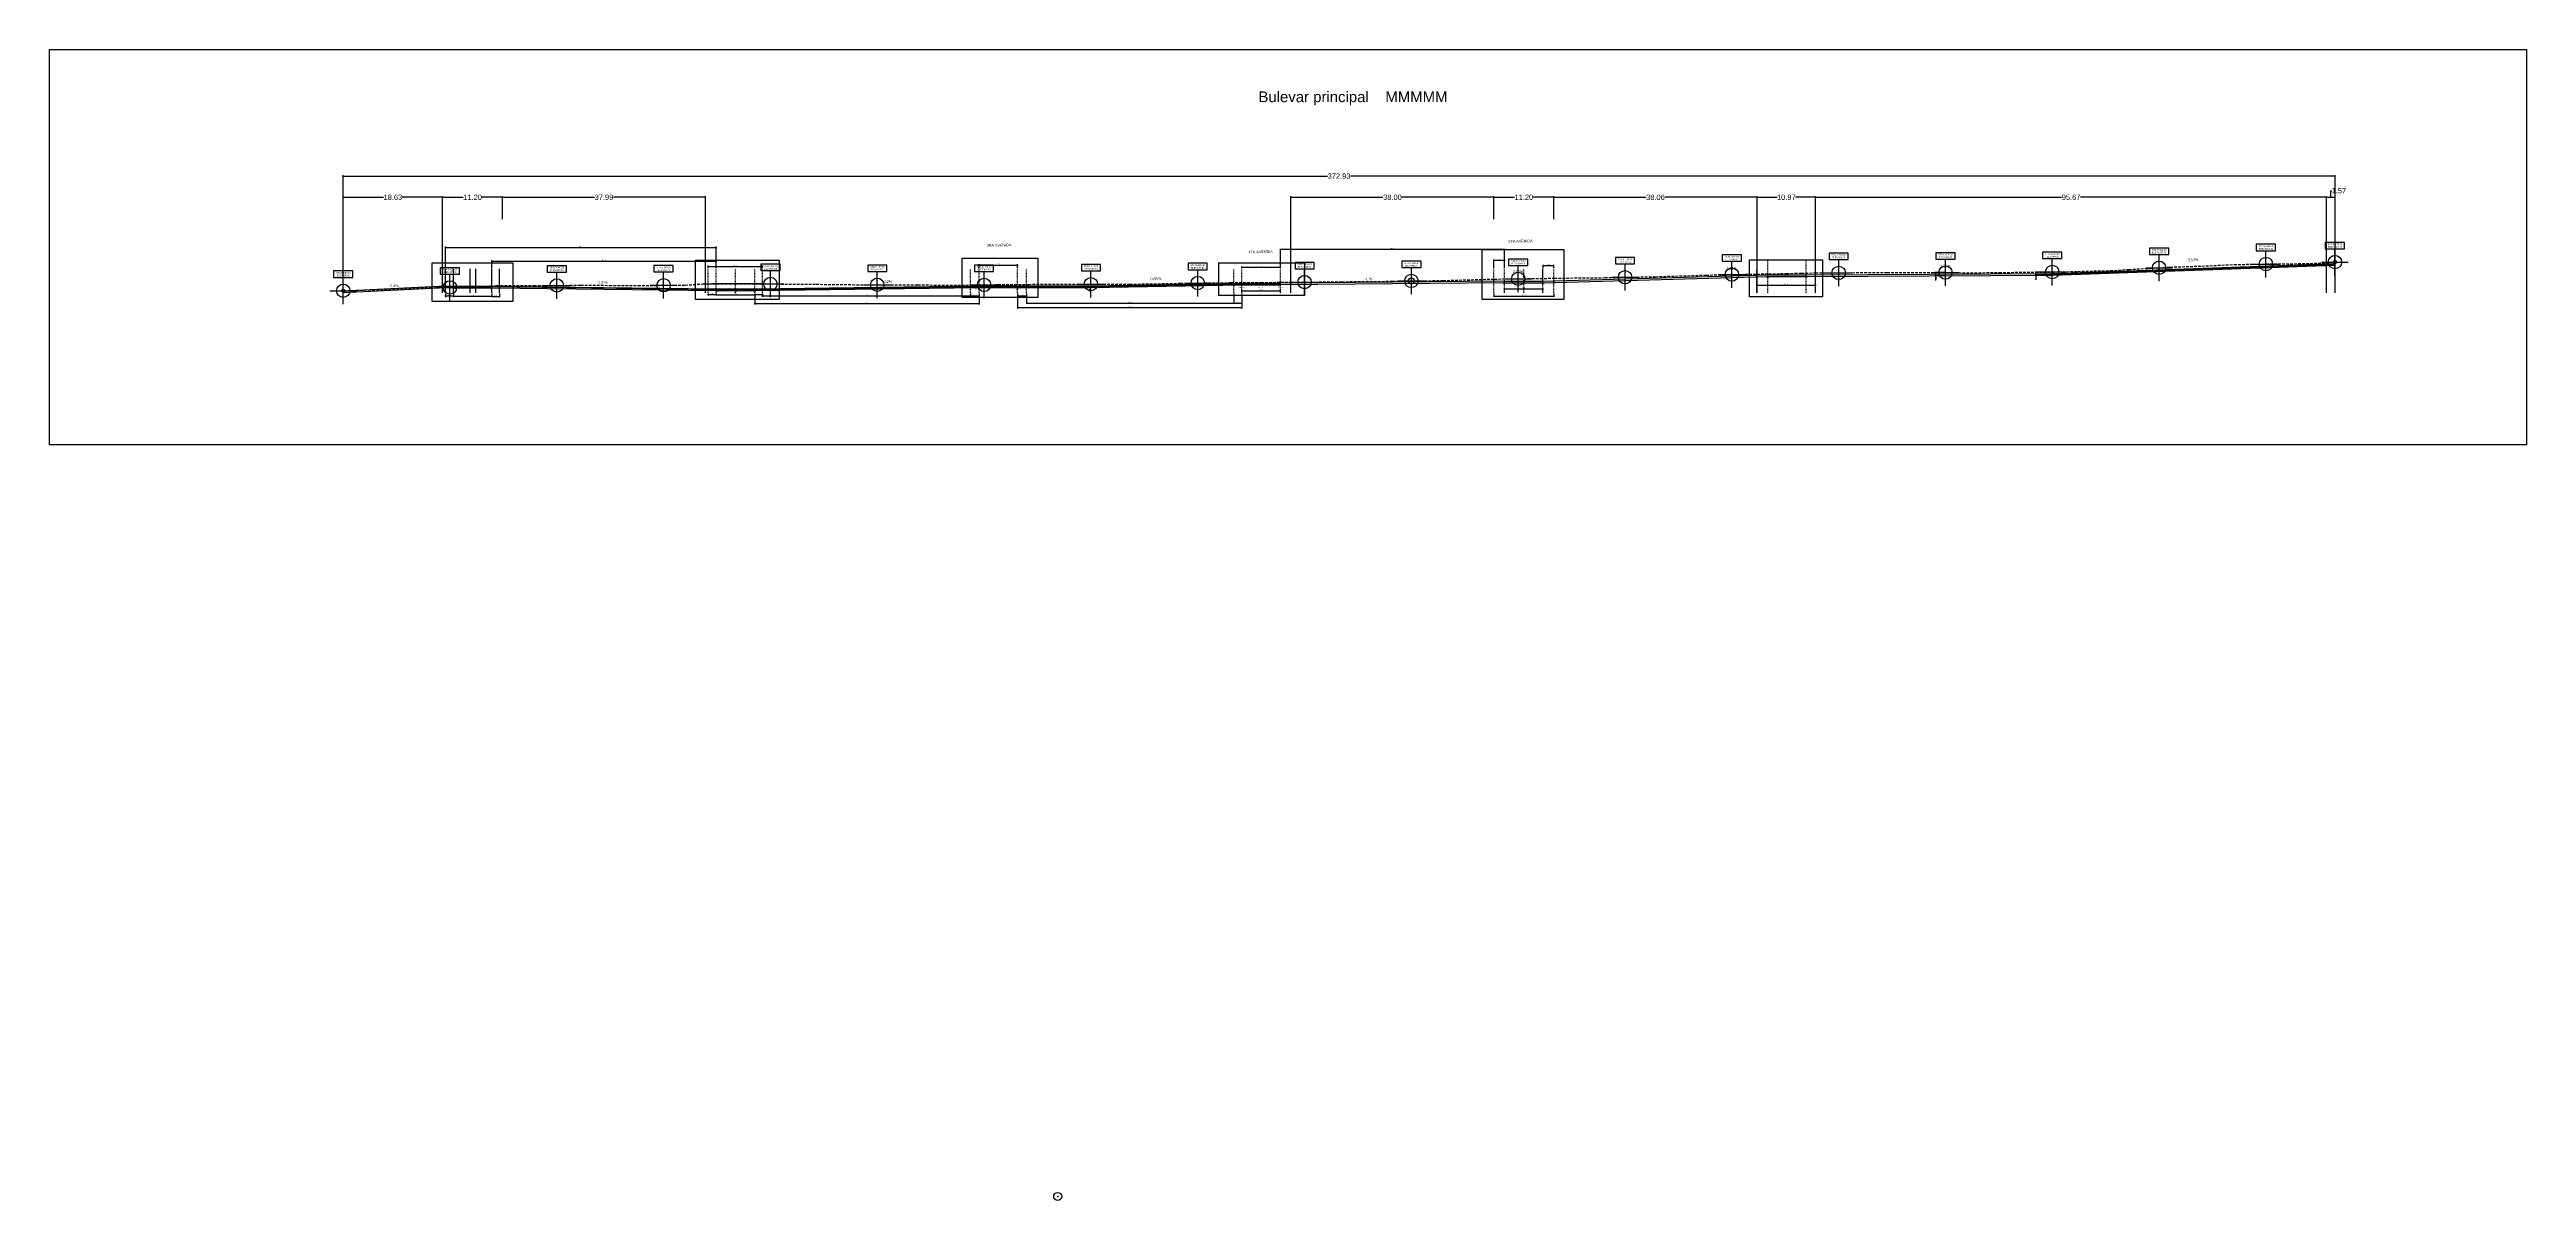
# Model space of a CAD drawing. Header units: metres. Extents: x -977055 to 805873, y -1033982 to 242021.
# Drawn here: x 1306.5 to 1770.3, y 817.8 to 1033.3 of the extents above; entities that cross this region are included whole.
import ezdxf

# ---------------------------------------------------------------- set-up
doc = ezdxf.new("R2010")
doc.units = ezdxf.units.M
doc.header["$PDMODE"] = 32
doc.header["$PDSIZE"] = 1.5
doc.linetypes.add('CENTRO1', pattern=[0.44, 0.2, -0.08, 0.08, -0.08])
doc.linetypes.add('DASHED', pattern=[0.75, 0.5, -0.25])
for name, color, linetype in [('12-CONDICIONES EXISTENTES', 2, 'Continuous'), ('C-ROAD-PROF', 1, 'DASHED'), ('C-ROAD-PROF-PROP', 150, 'Continuous'), ('C-ROAD-PROF-TEXT', 11, 'Continuous'), ('C-ROAD-PROF-TITL', 11, 'Continuous'), ('linea 1', 1, 'Continuous'), ('LOTE 243', 6, 'Continuous'), ('PUNTOS V', 4, 'Continuous')]:
    doc.layers.add(name, color=color, linetype=linetype)
doc.styles.add('CITY2', font='stylu.ttf', dxfattribs={"height": 0.2})
doc.styles.get("Standard").update_dxf_attribs({"font": 'arial.ttf'})
doc.dimstyles.new('Copia de Standard', dxfattribs={"dimtxt": 0.05, "dimasz": 0.05, "dimexe": 0.18, "dimexo": 0.0625, "dimgap": 0.09, "dimtad": 0, "dimtih": 1, "dimtoh": 1, "dimdec": 4, "dimzin": 0, "dimdsep": 46, "dimtxsty": 'Standard', "dimcen": 0.09, "dimadec": 0, "dimazin": 0, "dimtfac": 1, "dimtdec": 4, "dimtofl": 0, "dimtmove": 0, "dimatfit": 3, "dimfxl": 1, "dimtolj": 1, "dimtzin": 0, "dimarcsym": 0})
doc.dimstyles.new('Copia(2) de Standard', dxfattribs={"dimtxt": 1, "dimasz": 0.1, "dimexe": 0.18, "dimexo": 0.0625, "dimgap": 0.09, "dimtad": 0, "dimtih": 1, "dimtoh": 1, "dimzin": 0, "dimdsep": 46, "dimtxsty": 'Standard', "dimcen": 0.09, "dimadec": 0, "dimazin": 0, "dimtfac": 1, "dimtofl": 0, "dimtmove": 0, "dimatfit": 3, "dimfxl": 1, "dimtolj": 1, "dimtzin": 0, "dimarcsym": 0})
doc.dimstyles.new('COTAS2', dxfattribs={"dimtxt": 0.02, "dimasz": 0.1, "dimexe": 0.15, "dimexo": 0.08, "dimgap": 0.05, "dimtad": 1, "dimzin": 0, "dimdsep": 46, "dimtxsty": 'CITY2', "dimblk": 'ARCHTICK', "dimcen": 1, "dimdle": 0.1, "dimclrd": 1, "dimclre": 1, "dimclrt": 2, "dimadec": 0, "dimazin": 0, "dimtfac": 1, "dimtofl": 0, "dimtmove": 0, "dimatfit": 3, "dimldrblk": 'ARCHTICK', "dimfxl": 0.18, "dimtolj": 1, "dimtzin": 0, "dimarcsym": 0})

# ---------------------------------------------------------------- blocks, each defined once
blk = doc.blocks.new('*U2847')
at = {"layer": 'C-ROAD-PROF', "color": 1, "linetype": 'DASHED', "lineweight": -3}
for p, q in [((1714.74, 1201.06), (1717.37, 1201.11)), ((1717.37, 1201.11), (1717.37, 1201.11)), ((1717.37, 1201.11), (1720, 1201.11)), ((1720, 1201.11), (1721.97, 1201.12)), ((1721.97, 1201.12), (1726.53, 1201.18)), ((1726.53, 1201.18), (1730.75, 1201.16)), ((1730.75, 1201.16), (1736.78, 1201.18)), ((1736.78, 1201.18), (1741.11, 1201.18)), ((1741.11, 1201.18), (1747.13, 1201.13)), ((1747.13, 1201.13), (1751.74, 1201.19)), ((1751.74, 1201.19), (1757.77, 1201.26)), ((1757.77, 1201.26), (1762.1, 1201.28)), ((1762.1, 1201.28), (1766.5, 1201.4)), ((1766.5, 1201.4), (1772.57, 1201.54)), ((1772.57, 1201.54), (1776.05, 1201.77)), ((1776.05, 1201.77), (1781.73, 1202.07)), ((1776.05, 1201.77), (1776.05, 1201.77)), ((1781.73, 1202.07), (1783.76, 1202.2)), ((1783.76, 1202.2), (1789.72, 1202.39)), ((1789.72, 1202.39), (1795.74, 1202.68)), ((1795.74, 1202.68), (1801.74, 1202.78)), ((1801.74, 1202.78), (1809.94, 1202.87)), ((1809.94, 1202.87), (1809.94, 1202.87)), ((1809.94, 1202.87), (1809.96, 1202.87)), ((1809.96, 1202.87), (1809.98, 1202.87)), ((1809.98, 1202.87), (1814.62, 1203.13)), ((1441.72, 1197.77), (1441.91, 1197.77)), ((1441.91, 1197.77), (1447.93, 1197.98)), ((1447.93, 1197.98), (1456.25, 1198.27)), ((1456.25, 1198.27), (1461.85, 1198.39)), ((1461.85, 1198.39), (1466.9, 1198.48)), ((1466.9, 1198.48), (1470.4, 1198.76)), ((1470.4, 1198.76), (1477.4, 1198.73)), ((1477.4, 1198.73), (1486.18, 1198.8)), ((1486.18, 1198.8), (1491.56, 1198.78)), ((1491.56, 1198.78), (1496.94, 1198.75)), ((1496.94, 1198.75), (1505.71, 1198.82)), ((1505.71, 1198.82), (1508.97, 1199.04)), ((1508.97, 1199.04), (1509.56, 1199.08)), ((1509.56, 1199.08), (1510.16, 1199.08)), ((1510.16, 1199.08), (1515.21, 1199.05)), ((1515.21, 1199.05), (1520.18, 1199.05)), ((1520.18, 1199.05), (1520.79, 1199.05)), ((1520.79, 1199.05), (1521.39, 1199.05)), ((1521.39, 1199.05), (1530.28, 1198.98)), ((1530.28, 1198.98), (1539.76, 1198.88)), ((1539.76, 1198.88), (1549.29, 1198.85)), ((1549.29, 1198.85), (1559.25, 1198.83)), ((1559.25, 1198.83), (1564.36, 1198.92)), ((1559.25, 1198.83), (1559.25, 1198.83)), ((1564.36, 1198.92), (1569.9, 1198.97)), ((1569.9, 1198.97), (1569.96, 1198.97)), ((1569.96, 1198.97), (1569.96, 1198.97)), ((1569.96, 1198.97), (1569.97, 1198.97)), ((1569.97, 1198.97), (1570.03, 1198.97)), ((1570.03, 1198.97), (1579.48, 1199)), ((1579.48, 1199), (1588.96, 1199)), ((1588.96, 1199), (1598.47, 1199.17)), ((1598.47, 1199.17), (1607.98, 1199.29)), ((1607.98, 1199.29), (1613.56, 1199.34)), ((1613.56, 1199.34), (1619.16, 1199.35)), ((1619.16, 1199.35), (1628.66, 1199.46)), ((1628.66, 1199.46), (1638.16, 1199.55)), ((1638.16, 1199.55), (1647.67, 1199.69)), ((1647.67, 1199.69), (1657.11, 1199.95)), ((1657.11, 1199.95), (1657.17, 1199.95)), ((1657.17, 1199.95), (1657.23, 1199.96)), ((1657.23, 1199.96), (1662.78, 1200.02)), ((1662.78, 1200.02), (1668.23, 1200.11)), ((1668.23, 1200.11), (1668.37, 1200.12)), ((1668.37, 1200.12), (1668.51, 1200.12)), ((1668.51, 1200.12), (1677.89, 1200.22)), ((1677.89, 1200.22), (1687.38, 1200.4)), ((1687.38, 1200.4), (1696.89, 1200.7)), ((1696.89, 1200.7), (1702.02, 1200.8)), ((1702.02, 1200.8), (1704.94, 1200.86)), ((1704.94, 1200.86), (1706.41, 1200.89)), ((1706.41, 1200.89), (1707.87, 1200.92)), ((1707.87, 1200.92), (1710.79, 1200.98)), ((1710.79, 1200.98), (1711.96, 1201.01)), ((1711.96, 1201.01), (1714.74, 1201.06))]:
    blk.add_line(p, q, dxfattribs=at)
blk = doc.blocks.new('*U2848')
at = {"layer": 'C-ROAD-PROF-TEXT', "color": 11, "linetype": 'Continuous', "lineweight": -3}
for p, q in [((1439.91, 1201.47), (1439.91, 1200.27)), ((1443.53, 1201.47), (1439.91, 1201.47)), ((1443.53, 1200.27), (1443.53, 1201.47)), ((1439.22, 1197.77), (1444.22, 1197.77)), ((1439.91, 1200.27), (1443.53, 1200.27)), ((1441.72, 1195.27), (1441.72, 1200.27))]:
    blk.add_line(p, q, dxfattribs=at)
blk.add_circle((1441.72, 1197.77), 1.25, dxfattribs=at)
at = {"layer": 'C-ROAD-PROF-TEXT', "color": 11, "linetype": 'Continuous', "lineweight": -3, "insert": (1441.72, 1200.47), "char_height": 0.3, "attachment_point": 8}
blk.add_mtext('STA:0+000.02\\PELEV:996.41', dxfattribs=at)
blk = doc.blocks.new('*U2849')
at = {"layer": 'C-ROAD-PROF-TEXT', "color": 11, "linetype": 'Continuous', "lineweight": -3}
for p, q in [((1459.89, 1202.09), (1459.89, 1200.89)), ((1463.5, 1202.09), (1459.89, 1202.09)), ((1463.5, 1200.89), (1463.5, 1202.09)), ((1459.2, 1198.39), (1464.2, 1198.39)), ((1459.89, 1200.89), (1463.5, 1200.89)), ((1461.7, 1195.89), (1461.7, 1200.89))]:
    blk.add_line(p, q, dxfattribs=at)
blk.add_circle((1461.7, 1198.39), 1.25, dxfattribs=at)
at = {"layer": 'C-ROAD-PROF-TEXT', "color": 11, "linetype": 'Continuous', "lineweight": -3, "insert": (1461.7, 1201.09), "char_height": 0.3, "attachment_point": 8}
blk.add_mtext('STA:0+020.00\\PELEV:997.03', dxfattribs=at)
blk = doc.blocks.new('*U2850')
at = {"layer": 'C-ROAD-PROF-TEXT', "color": 11, "linetype": 'Continuous', "lineweight": -3}
for p, q in [((1479.89, 1202.46), (1479.89, 1201.26)), ((1483.5, 1202.46), (1479.89, 1202.46)), ((1479.89, 1201.26), (1483.5, 1201.26)), ((1481.7, 1196.26), (1481.7, 1201.26)), ((1483.5, 1201.26), (1483.5, 1202.46)), ((1479.2, 1198.76), (1484.2, 1198.76))]:
    blk.add_line(p, q, dxfattribs=at)
blk.add_circle((1481.7, 1198.76), 1.25, dxfattribs=at)
at = {"layer": 'C-ROAD-PROF-TEXT', "color": 11, "linetype": 'Continuous', "lineweight": -3, "insert": (1481.7, 1201.46), "char_height": 0.3, "attachment_point": 8}
blk.add_mtext('STA:0+040.00\\PELEV:997.40', dxfattribs=at)
blk = doc.blocks.new('*U2851')
at = {"layer": 'C-ROAD-PROF-TEXT', "color": 11, "linetype": 'Continuous', "lineweight": -3}
for p, q in [((1499.89, 1202.49), (1499.89, 1201.29)), ((1503.5, 1202.49), (1499.89, 1202.49)), ((1499.89, 1201.29), (1503.5, 1201.29)), ((1501.7, 1196.29), (1501.7, 1201.29)), ((1503.5, 1201.29), (1503.5, 1202.49)), ((1499.2, 1198.79), (1504.2, 1198.79))]:
    blk.add_line(p, q, dxfattribs=at)
blk.add_circle((1501.7, 1198.79), 1.25, dxfattribs=at)
at = {"layer": 'C-ROAD-PROF-TEXT', "color": 11, "linetype": 'Continuous', "lineweight": -3, "insert": (1501.7, 1201.49), "char_height": 0.3, "attachment_point": 8}
blk.add_mtext('STA:0+060.00\\PELEV:997.43', dxfattribs=at)
blk = doc.blocks.new('*U2852')
at = {"layer": 'C-ROAD-PROF-TEXT', "color": 11, "linetype": 'Continuous', "lineweight": -3}
for p, q in [((1519.89, 1202.74), (1519.89, 1201.54)), ((1523.5, 1202.74), (1519.89, 1202.74)), ((1519.89, 1201.54), (1523.5, 1201.54)), ((1521.7, 1196.54), (1521.7, 1201.54)), ((1523.5, 1201.54), (1523.5, 1202.74)), ((1519.2, 1199.04), (1524.2, 1199.04))]:
    blk.add_line(p, q, dxfattribs=at)
blk.add_circle((1521.7, 1199.04), 1.25, dxfattribs=at)
at = {"layer": 'C-ROAD-PROF-TEXT', "color": 11, "linetype": 'Continuous', "lineweight": -3, "insert": (1521.7, 1201.74), "char_height": 0.3, "attachment_point": 8}
blk.add_mtext('STA:0+080.00\\PELEV:997.68', dxfattribs=at)
blk = doc.blocks.new('*U2853')
at = {"layer": 'C-ROAD-PROF-TEXT', "color": 11, "linetype": 'Continuous', "lineweight": -3}
for p, q in [((1539.92, 1202.58), (1539.92, 1201.38)), ((1543.47, 1202.58), (1539.92, 1202.58)), ((1539.92, 1201.38), (1543.47, 1201.38)), ((1541.7, 1196.38), (1541.7, 1201.38)), ((1543.47, 1201.38), (1543.47, 1202.58)), ((1539.2, 1198.88), (1544.2, 1198.88))]:
    blk.add_line(p, q, dxfattribs=at)
blk.add_circle((1541.7, 1198.88), 1.25, dxfattribs=at)
at = {"layer": 'C-ROAD-PROF-TEXT', "color": 11, "linetype": 'Continuous', "lineweight": -3, "insert": (1541.7, 1201.58), "char_height": 0.3, "attachment_point": 8}
blk.add_mtext('STA:0+100.00\\PELEV:997.51', dxfattribs=at)
blk = doc.blocks.new('*U2854')
at = {"layer": 'C-ROAD-PROF-TEXT', "color": 11, "linetype": 'Continuous', "lineweight": -3}
for p, q in [((1559.92, 1202.57), (1559.92, 1201.37)), ((1563.47, 1202.57), (1559.92, 1202.57)), ((1559.92, 1201.37), (1563.47, 1201.37)), ((1561.7, 1196.37), (1561.7, 1201.37)), ((1563.47, 1201.37), (1563.47, 1202.57)), ((1559.2, 1198.87), (1564.2, 1198.87))]:
    blk.add_line(p, q, dxfattribs=at)
blk.add_circle((1561.7, 1198.87), 1.25, dxfattribs=at)
at = {"layer": 'C-ROAD-PROF-TEXT', "color": 11, "linetype": 'Continuous', "lineweight": -3, "insert": (1561.7, 1201.57), "char_height": 0.3, "attachment_point": 8}
blk.add_mtext('STA:0+120.00\\PELEV:997.51', dxfattribs=at)
blk = doc.blocks.new('*U2855')
at = {"layer": 'C-ROAD-PROF-TEXT', "color": 11, "linetype": 'Continuous', "lineweight": -3}
for p, q in [((1579.92, 1202.7), (1579.92, 1201.5)), ((1583.47, 1202.7), (1579.92, 1202.7)), ((1579.92, 1201.5), (1583.47, 1201.5)), ((1581.7, 1196.5), (1581.7, 1201.5)), ((1583.47, 1201.5), (1583.47, 1202.7)), ((1579.2, 1199), (1584.2, 1199))]:
    blk.add_line(p, q, dxfattribs=at)
blk.add_circle((1581.7, 1199), 1.25, dxfattribs=at)
at = {"layer": 'C-ROAD-PROF-TEXT', "color": 11, "linetype": 'Continuous', "lineweight": -3, "insert": (1581.7, 1201.7), "char_height": 0.3, "attachment_point": 8}
blk.add_mtext('STA:0+140.00\\PELEV:997.64', dxfattribs=at)
blk = doc.blocks.new('*U2856')
at = {"layer": 'C-ROAD-PROF-TEXT', "color": 11, "linetype": 'Continuous', "lineweight": -3}
for p, q in [((1599.92, 1202.91), (1599.92, 1201.71)), ((1603.47, 1202.91), (1599.92, 1202.91)), ((1599.92, 1201.71), (1603.47, 1201.71)), ((1601.7, 1196.71), (1601.7, 1201.71)), ((1603.47, 1201.71), (1603.47, 1202.91)), ((1599.2, 1199.21), (1604.2, 1199.21))]:
    blk.add_line(p, q, dxfattribs=at)
blk.add_circle((1601.7, 1199.21), 1.25, dxfattribs=at)
at = {"layer": 'C-ROAD-PROF-TEXT', "color": 11, "linetype": 'Continuous', "lineweight": -3, "insert": (1601.7, 1201.91), "char_height": 0.3, "attachment_point": 8}
blk.add_mtext('STA:0+160.00\\PELEV:997.85', dxfattribs=at)
blk = doc.blocks.new('*U2857')
at = {"layer": 'C-ROAD-PROF-TEXT', "color": 11, "linetype": 'Continuous', "lineweight": -3}
for p, q in [((1619.92, 1203.08), (1619.92, 1201.88)), ((1623.47, 1203.08), (1619.92, 1203.08)), ((1619.92, 1201.88), (1623.47, 1201.88)), ((1621.7, 1196.88), (1621.7, 1201.88)), ((1623.47, 1201.88), (1623.47, 1203.08)), ((1619.2, 1199.38), (1624.2, 1199.38))]:
    blk.add_line(p, q, dxfattribs=at)
blk.add_circle((1621.7, 1199.38), 1.25, dxfattribs=at)
at = {"layer": 'C-ROAD-PROF-TEXT', "color": 11, "linetype": 'Continuous', "lineweight": -3, "insert": (1621.7, 1202.08), "char_height": 0.3, "attachment_point": 8}
blk.add_mtext('STA:0+180.00\\PELEV:998.02', dxfattribs=at)
blk = doc.blocks.new('*U2858')
at = {"layer": 'C-ROAD-PROF-TEXT', "color": 11, "linetype": 'Continuous', "lineweight": -3}
for p, q in [((1639.89, 1203.3), (1639.89, 1202.1)), ((1643.5, 1203.3), (1639.89, 1203.3)), ((1639.89, 1202.1), (1643.5, 1202.1)), ((1641.7, 1197.1), (1641.7, 1202.1)), ((1643.5, 1202.1), (1643.5, 1203.3)), ((1639.2, 1199.6), (1644.2, 1199.6))]:
    blk.add_line(p, q, dxfattribs=at)
blk.add_circle((1641.7, 1199.6), 1.25, dxfattribs=at)
at = {"layer": 'C-ROAD-PROF-TEXT', "color": 11, "linetype": 'Continuous', "lineweight": -3, "insert": (1641.7, 1202.3), "char_height": 0.3, "attachment_point": 8}
blk.add_mtext('STA:0+200.00\\PELEV:998.24', dxfattribs=at)
blk = doc.blocks.new('*U2859')
at = {"layer": 'C-ROAD-PROF-TEXT', "color": 11, "linetype": 'Continuous', "lineweight": -3}
for p, q in [((1659.89, 1203.7), (1659.89, 1202.5)), ((1663.5, 1203.7), (1659.89, 1203.7)), ((1659.89, 1202.5), (1663.5, 1202.5)), ((1661.7, 1197.5), (1661.7, 1202.5)), ((1663.5, 1202.5), (1663.5, 1203.7)), ((1659.2, 1200), (1664.2, 1200))]:
    blk.add_line(p, q, dxfattribs=at)
blk.add_circle((1661.7, 1200), 1.25, dxfattribs=at)
at = {"layer": 'C-ROAD-PROF-TEXT', "color": 11, "linetype": 'Continuous', "lineweight": -3, "insert": (1661.7, 1202.7), "char_height": 0.3, "attachment_point": 8}
blk.add_mtext('STA:0+220.00\\PELEV:998.64', dxfattribs=at)
blk = doc.blocks.new('*U2860')
at = {"layer": 'C-ROAD-PROF-TEXT', "color": 11, "linetype": 'Continuous', "lineweight": -3}
for p, q in [((1679.89, 1204), (1679.89, 1202.8)), ((1683.5, 1204), (1679.89, 1204)), ((1679.89, 1202.8), (1683.5, 1202.8)), ((1681.7, 1197.8), (1681.7, 1202.8)), ((1683.5, 1202.8), (1683.5, 1204)), ((1679.2, 1200.3), (1684.2, 1200.3))]:
    blk.add_line(p, q, dxfattribs=at)
blk.add_circle((1681.7, 1200.3), 1.25, dxfattribs=at)
at = {"layer": 'C-ROAD-PROF-TEXT', "color": 11, "linetype": 'Continuous', "lineweight": -3, "insert": (1681.7, 1203), "char_height": 0.3, "attachment_point": 8}
blk.add_mtext('STA:0+240.00\\PELEV:998.93', dxfattribs=at)
blk = doc.blocks.new('*U2861')
at = {"layer": 'C-ROAD-PROF-TEXT', "color": 11, "linetype": 'Continuous', "lineweight": -3}
for p, q in [((1699.89, 1204.5), (1699.89, 1203.3)), ((1703.5, 1204.5), (1699.89, 1204.5)), ((1699.89, 1203.3), (1703.5, 1203.3)), ((1701.7, 1198.3), (1701.7, 1203.3)), ((1703.5, 1203.3), (1703.5, 1204.5)), ((1699.2, 1200.8), (1704.2, 1200.8))]:
    blk.add_line(p, q, dxfattribs=at)
blk.add_circle((1701.7, 1200.8), 1.25, dxfattribs=at)
at = {"layer": 'C-ROAD-PROF-TEXT', "color": 11, "linetype": 'Continuous', "lineweight": -3, "insert": (1701.7, 1203.5), "char_height": 0.3, "attachment_point": 8}
blk.add_mtext('STA:0+260.00\\PELEV:999.44', dxfattribs=at)
blk = doc.blocks.new('*U2862')
at = {"layer": 'C-ROAD-PROF-TEXT', "color": 11, "linetype": 'Continuous', "lineweight": -3}
for p, q in [((1719.2, 1201.12), (1724.2, 1201.12)), ((1719.89, 1204.82), (1719.89, 1203.62)), ((1723.5, 1204.82), (1719.89, 1204.82)), ((1719.89, 1203.62), (1723.5, 1203.62)), ((1721.7, 1198.62), (1721.7, 1203.62)), ((1723.5, 1203.62), (1723.5, 1204.82))]:
    blk.add_line(p, q, dxfattribs=at)
blk.add_circle((1721.7, 1201.12), 1.25, dxfattribs=at)
at = {"layer": 'C-ROAD-PROF-TEXT', "color": 11, "linetype": 'Continuous', "lineweight": -3, "insert": (1721.7, 1203.82), "char_height": 0.3, "attachment_point": 8}
blk.add_mtext('STA:0+280.00\\PELEV:999.76', dxfattribs=at)
blk = doc.blocks.new('*U2863')
at = {"layer": 'C-ROAD-PROF-TEXT', "color": 11, "linetype": 'Continuous', "lineweight": -3}
for p, q in [((1739.2, 1201.18), (1744.2, 1201.18)), ((1739.89, 1204.88), (1739.89, 1203.68)), ((1743.5, 1204.88), (1739.89, 1204.88)), ((1739.89, 1203.68), (1743.5, 1203.68)), ((1741.7, 1198.68), (1741.7, 1203.68)), ((1743.5, 1203.68), (1743.5, 1204.88))]:
    blk.add_line(p, q, dxfattribs=at)
blk.add_circle((1741.7, 1201.18), 1.25, dxfattribs=at)
at = {"layer": 'C-ROAD-PROF-TEXT', "color": 11, "linetype": 'Continuous', "lineweight": -3, "insert": (1741.7, 1203.88), "char_height": 0.3, "attachment_point": 8}
blk.add_mtext('STA:0+300.00\\PELEV:999.82', dxfattribs=at)
blk = doc.blocks.new('*U2864')
at = {"layer": 'C-ROAD-PROF-TEXT', "color": 11, "linetype": 'Continuous', "lineweight": -3}
for p, q in [((1759.2, 1201.28), (1764.2, 1201.28)), ((1759.89, 1204.98), (1759.89, 1203.78)), ((1763.5, 1204.98), (1759.89, 1204.98)), ((1759.89, 1203.78), (1763.5, 1203.78)), ((1761.7, 1198.78), (1761.7, 1203.78)), ((1763.5, 1203.78), (1763.5, 1204.98))]:
    blk.add_line(p, q, dxfattribs=at)
blk.add_circle((1761.7, 1201.28), 1.25, dxfattribs=at)
at = {"layer": 'C-ROAD-PROF-TEXT', "color": 11, "linetype": 'Continuous', "lineweight": -3, "insert": (1761.7, 1203.98), "char_height": 0.3, "attachment_point": 8}
blk.add_mtext('STA:0+320.00\\PELEV:999.92', dxfattribs=at)
blk = doc.blocks.new('*U2865')
at = {"layer": 'C-ROAD-PROF-TEXT', "color": 11, "linetype": 'Continuous', "lineweight": -3}
for p, q in [((1779.89, 1205.77), (1779.89, 1204.57)), ((1783.5, 1205.77), (1779.89, 1205.77)), ((1783.5, 1204.57), (1783.5, 1205.77)), ((1779.2, 1202.07), (1784.2, 1202.07)), ((1779.89, 1204.57), (1783.5, 1204.57)), ((1781.7, 1199.57), (1781.7, 1204.57))]:
    blk.add_line(p, q, dxfattribs=at)
blk.add_circle((1781.7, 1202.07), 1.25, dxfattribs=at)
at = {"layer": 'C-ROAD-PROF-TEXT', "color": 11, "linetype": 'Continuous', "lineweight": -3, "insert": (1781.7, 1204.77), "char_height": 0.3, "attachment_point": 8}
blk.add_mtext('STA:0+340.00\\PELEV:1000.71', dxfattribs=at)
blk = doc.blocks.new('*U2866')
at = {"layer": 'C-ROAD-PROF-TEXT', "color": 11, "linetype": 'Continuous', "lineweight": -3}
for p, q in [((1799.89, 1206.47), (1799.89, 1205.27)), ((1803.5, 1206.47), (1799.89, 1206.47)), ((1803.5, 1205.27), (1803.5, 1206.47)), ((1799.2, 1202.77), (1804.2, 1202.77)), ((1799.89, 1205.27), (1803.5, 1205.27)), ((1801.7, 1200.27), (1801.7, 1205.27))]:
    blk.add_line(p, q, dxfattribs=at)
blk.add_circle((1801.7, 1202.77), 1.25, dxfattribs=at)
at = {"layer": 'C-ROAD-PROF-TEXT', "color": 11, "linetype": 'Continuous', "lineweight": -3, "insert": (1801.7, 1205.47), "char_height": 0.3, "attachment_point": 8}
blk.add_mtext('STA:0+360.00\\PELEV:1001.41', dxfattribs=at)
blk = doc.blocks.new('*U2867')
at = {"layer": 'C-ROAD-PROF-TEXT', "color": 11, "linetype": 'Continuous', "lineweight": -3}
for p, q in [((1812.81, 1206.83), (1812.81, 1205.63)), ((1816.42, 1206.83), (1812.81, 1206.83)), ((1816.42, 1205.63), (1816.42, 1206.83)), ((1812.12, 1203.13), (1817.12, 1203.13)), ((1812.81, 1205.63), (1816.42, 1205.63)), ((1814.62, 1200.63), (1814.62, 1205.63))]:
    blk.add_line(p, q, dxfattribs=at)
blk.add_circle((1814.62, 1203.13), 1.25, dxfattribs=at)
at = {"layer": 'C-ROAD-PROF-TEXT', "color": 11, "linetype": 'Continuous', "lineweight": -3, "insert": (1814.62, 1205.83), "char_height": 0.3, "attachment_point": 8}
blk.add_mtext('STA:0+372.92\\PELEV:1001.77', dxfattribs=at)
blk = doc.blocks.new('*D2870')
at = {"layer": 'Defpoints', "color": 0, "transparency": 16777216}
for p in [(1380.14, 1005.63), (1361.51, 1001.46), (1380.14, 1001.46)]:
    blk.add_point(p, dxfattribs=at)
at = {"layer": 'linea 1', "color": 0, "lineweight": -2, "transparency": 16777216}
for p, q in [((1361.51, 1001.52), (1361.51, 1005.81)), ((1361.61, 1005.63), (1369.09, 1005.63)), ((1380.04, 1005.63), (1372.55, 1005.63)), ((1380.14, 1001.52), (1380.14, 1005.81))]:
    blk.add_line(p, q, dxfattribs=at)
at = {"layer": 'linea 1', "color": 0, "transparency": 16777216}
for points in [[(1361.61, 1005.64), (1361.61, 1005.61), (1361.51, 1005.63)], [(1380.04, 1005.64), (1380.04, 1005.61), (1380.14, 1005.63)]]:
    blk.add_solid(points, dxfattribs=at)
at = {"layer": 'linea 1', "color": 0, "transparency": 16777216, "insert": (1370.82, 1005.63), "char_height": 1, "attachment_point": 5}
blk.add_mtext('\\A1;18.63', dxfattribs=at)
blk = doc.blocks.new('*D2871')
at = {"layer": 'Defpoints', "color": 0, "transparency": 16777216}
for p in [(1391.34, 1005.63), (1380.14, 1001.46), (1391.34, 1001.46)]:
    blk.add_point(p, dxfattribs=at)
at = {"layer": 'linea 1', "color": 0, "lineweight": -2, "transparency": 16777216}
for p, q in [((1380.14, 1001.52), (1380.14, 1005.81)), ((1380.24, 1005.63), (1384.01, 1005.63)), ((1391.24, 1005.63), (1387.47, 1005.63)), ((1391.34, 1001.52), (1391.34, 1005.81))]:
    blk.add_line(p, q, dxfattribs=at)
at = {"layer": 'linea 1', "color": 0, "transparency": 16777216}
for points in [[(1380.24, 1005.64), (1380.24, 1005.61), (1380.14, 1005.63)], [(1391.24, 1005.64), (1391.24, 1005.61), (1391.34, 1005.63)]]:
    blk.add_solid(points, dxfattribs=at)
at = {"layer": 'linea 1', "color": 0, "transparency": 16777216, "insert": (1385.74, 1005.63), "char_height": 1, "attachment_point": 5}
blk.add_mtext('\\A1;11.20', dxfattribs=at)
blk = doc.blocks.new('*D2872')
at = {"layer": 'Defpoints', "color": 0, "transparency": 16777216}
for p in [(1429.33, 1005.63), (1391.34, 1001.46), (1429.33, 1001.46)]:
    blk.add_point(p, dxfattribs=at)
at = {"layer": 'linea 1', "color": 0, "lineweight": -2, "transparency": 16777216}
for p, q in [((1391.34, 1001.52), (1391.34, 1005.81)), ((1391.44, 1005.63), (1408.56, 1005.63)), ((1429.23, 1005.63), (1412.12, 1005.63)), ((1429.33, 1001.52), (1429.33, 1005.81))]:
    blk.add_line(p, q, dxfattribs=at)
at = {"layer": 'linea 1', "color": 0, "transparency": 16777216}
for points in [[(1391.44, 1005.64), (1391.44, 1005.61), (1391.34, 1005.63)], [(1429.23, 1005.64), (1429.23, 1005.61), (1429.33, 1005.63)]]:
    blk.add_solid(points, dxfattribs=at)
at = {"layer": 'linea 1', "color": 0, "transparency": 16777216, "insert": (1410.34, 1005.63), "char_height": 1, "attachment_point": 5}
blk.add_mtext('\\A1;37.99', dxfattribs=at)
blk = doc.blocks.new('*D2873')
at = {"layer": 'Defpoints', "color": 0, "transparency": 16777216}
for p in [(1576.97, 1005.63), (1538.97, 1001.46), (1576.97, 1001.46)]:
    blk.add_point(p, dxfattribs=at)
at = {"layer": 'linea 1', "color": 0, "lineweight": -2, "transparency": 16777216}
for p, q in [((1538.97, 1001.52), (1538.97, 1005.81)), ((1539.07, 1005.63), (1556.19, 1005.63)), ((1576.87, 1005.63), (1559.74, 1005.63)), ((1576.97, 1001.52), (1576.97, 1005.81))]:
    blk.add_line(p, q, dxfattribs=at)
at = {"layer": 'linea 1', "color": 0, "transparency": 16777216}
for points in [[(1539.07, 1005.64), (1539.07, 1005.61), (1538.97, 1005.63)], [(1576.87, 1005.64), (1576.87, 1005.61), (1576.97, 1005.63)]]:
    blk.add_solid(points, dxfattribs=at)
at = {"layer": 'linea 1', "color": 0, "transparency": 16777216, "insert": (1557.97, 1005.63), "char_height": 1, "attachment_point": 5}
blk.add_mtext('\\A1;38.00', dxfattribs=at)
blk = doc.blocks.new('*D2874')
at = {"layer": 'Defpoints', "color": 0, "transparency": 16777216}
for p in [(1588.17, 1005.63), (1576.97, 1001.46), (1588.17, 1001.46)]:
    blk.add_point(p, dxfattribs=at)
at = {"layer": 'linea 1', "color": 0, "lineweight": -2, "transparency": 16777216}
for p, q in [((1576.97, 1001.52), (1576.97, 1005.81)), ((1577.07, 1005.63), (1580.84, 1005.63)), ((1588.07, 1005.63), (1584.3, 1005.63)), ((1588.17, 1001.52), (1588.17, 1005.81))]:
    blk.add_line(p, q, dxfattribs=at)
at = {"layer": 'linea 1', "color": 0, "transparency": 16777216}
for points in [[(1577.07, 1005.64), (1577.07, 1005.61), (1576.97, 1005.63)], [(1588.07, 1005.64), (1588.07, 1005.61), (1588.17, 1005.63)]]:
    blk.add_solid(points, dxfattribs=at)
at = {"layer": 'linea 1', "color": 0, "transparency": 16777216, "insert": (1582.57, 1005.63), "char_height": 1, "attachment_point": 5}
blk.add_mtext('\\A1;11.20', dxfattribs=at)
blk = doc.blocks.new('*D2875')
at = {"layer": 'Defpoints', "color": 0, "transparency": 16777216}
for p in [(1626.23, 1005.63), (1588.17, 1001.46), (1626.23, 1001.46)]:
    blk.add_point(p, dxfattribs=at)
at = {"layer": 'linea 1', "color": 0, "lineweight": -2, "transparency": 16777216}
for p, q in [((1588.17, 1001.52), (1588.17, 1005.81)), ((1588.27, 1005.63), (1605.42, 1005.63)), ((1626.13, 1005.63), (1608.98, 1005.63)), ((1626.23, 1001.52), (1626.23, 1005.81))]:
    blk.add_line(p, q, dxfattribs=at)
at = {"layer": 'linea 1', "color": 0, "transparency": 16777216}
for points in [[(1588.27, 1005.64), (1588.27, 1005.61), (1588.17, 1005.63)], [(1626.13, 1005.64), (1626.13, 1005.61), (1626.23, 1005.63)]]:
    blk.add_solid(points, dxfattribs=at)
at = {"layer": 'linea 1', "color": 0, "transparency": 16777216, "insert": (1607.2, 1005.63), "char_height": 1, "attachment_point": 5}
blk.add_mtext('\\A1;38.06', dxfattribs=at)
blk = doc.blocks.new('*D2876')
at = {"layer": 'Defpoints', "color": 0, "transparency": 16777216}
for p in [(1637.19, 1005.63), (1626.23, 1001.46), (1637.19, 1001.46)]:
    blk.add_point(p, dxfattribs=at)
at = {"layer": 'linea 1', "color": 0, "lineweight": -2, "transparency": 16777216}
for p, q in [((1626.23, 1001.52), (1626.23, 1005.81)), ((1626.33, 1005.63), (1629.98, 1005.63)), ((1637.09, 1005.63), (1633.44, 1005.63)), ((1637.19, 1001.52), (1637.19, 1005.81))]:
    blk.add_line(p, q, dxfattribs=at)
at = {"layer": 'linea 1', "color": 0, "transparency": 16777216}
for points in [[(1626.33, 1005.64), (1626.33, 1005.61), (1626.23, 1005.63)], [(1637.09, 1005.64), (1637.09, 1005.61), (1637.19, 1005.63)]]:
    blk.add_solid(points, dxfattribs=at)
at = {"layer": 'linea 1', "color": 0, "transparency": 16777216, "insert": (1631.71, 1005.63), "char_height": 1, "attachment_point": 5}
blk.add_mtext('\\A1;10.97', dxfattribs=at)
blk = doc.blocks.new('*D2877')
at = {"layer": 'Defpoints', "color": 0, "transparency": 16777216}
for p in [(1732.87, 1005.63), (1637.19, 1001.46), (1732.87, 1001.46)]:
    blk.add_point(p, dxfattribs=at)
at = {"layer": 'linea 1', "color": 0, "lineweight": -2, "transparency": 16777216}
for p, q in [((1637.19, 1001.52), (1637.19, 1005.81)), ((1637.29, 1005.63), (1683.25, 1005.63)), ((1732.77, 1005.63), (1686.81, 1005.63)), ((1732.87, 1001.52), (1732.87, 1005.81))]:
    blk.add_line(p, q, dxfattribs=at)
at = {"layer": 'linea 1', "color": 0, "transparency": 16777216}
for points in [[(1637.29, 1005.64), (1637.29, 1005.61), (1637.19, 1005.63)], [(1732.77, 1005.64), (1732.77, 1005.61), (1732.87, 1005.63)]]:
    blk.add_solid(points, dxfattribs=at)
at = {"layer": 'linea 1', "color": 0, "transparency": 16777216, "insert": (1685.03, 1005.63), "char_height": 1, "attachment_point": 5}
blk.add_mtext('\\A1;95.67', dxfattribs=at)
blk = doc.blocks.new('*D2878')
at = {"layer": 'Defpoints', "color": 0, "transparency": 16777216}
for p in [(1734.44, 1005.63), (1732.87, 1001.46), (1734.44, 1001.46)]:
    blk.add_point(p, dxfattribs=at)
at = {"layer": 'linea 1', "color": 0, "lineweight": -2, "transparency": 16777216}
for p, q in [((1733.65, 1005.63), (1733.65, 1006.87)), ((1733.65, 1006.87), (1733.83, 1006.87)), ((1732.87, 1001.52), (1732.87, 1005.81)), ((1732.97, 1005.63), (1734.34, 1005.63)), ((1734.44, 1001.52), (1734.44, 1005.81))]:
    blk.add_line(p, q, dxfattribs=at)
at = {"layer": 'linea 1', "color": 0, "transparency": 16777216}
for points in [[(1732.97, 1005.64), (1732.97, 1005.61), (1732.87, 1005.63)], [(1734.34, 1005.64), (1734.34, 1005.61), (1734.44, 1005.63)]]:
    blk.add_solid(points, dxfattribs=at)
at = {"layer": 'linea 1', "color": 0, "transparency": 16777216, "insert": (1735.17, 1006.87), "char_height": 1, "attachment_point": 5}
blk.add_mtext('\\A1;1.57', dxfattribs=at)
blk = doc.blocks.new('*D2879')
at = {"layer": 'Defpoints', "color": 0, "transparency": 16777216}
for p in [(1734.44, 1009.59), (1361.51, 1001.46), (1734.44, 1001.46)]:
    blk.add_point(p, dxfattribs=at)
at = {"layer": 'linea 1', "color": 0, "lineweight": -2, "transparency": 16777216}
for p, q in [((1361.51, 1001.52), (1361.51, 1009.77)), ((1361.61, 1009.59), (1545.81, 1009.59)), ((1734.34, 1009.59), (1550.14, 1009.59)), ((1734.44, 1001.52), (1734.44, 1009.77))]:
    blk.add_line(p, q, dxfattribs=at)
at = {"layer": 'linea 1', "color": 0, "transparency": 16777216}
for points in [[(1361.61, 1009.61), (1361.61, 1009.58), (1361.51, 1009.59)], [(1734.34, 1009.61), (1734.34, 1009.58), (1734.44, 1009.59)]]:
    blk.add_solid(points, dxfattribs=at)
at = {"layer": 'linea 1', "color": 0, "transparency": 16777216, "insert": (1547.97, 1009.59), "char_height": 1, "attachment_point": 5}
blk.add_mtext('\\A1;372.93', dxfattribs=at)
blk = doc.blocks.new('*D3260')
at = {"layer": 'Defpoints', "color": 0, "transparency": 16777216}
for p in [(1501.3, 988.11), (1501.51, 988.99), (1501.51, 988.11)]:
    blk.add_point(p, dxfattribs=at)
at = {"layer": 'PUNTOS V', "color": 0, "lineweight": -2, "transparency": 16777216}
for p, q in [((1501.45, 988.99), (1501.12, 988.99)), ((1501.45, 988.11), (1501.12, 988.11)), ((1501.3, 988.94), (1501.3, 988.66)), ((1501.3, 988.16), (1501.3, 988.43))]:
    blk.add_line(p, q, dxfattribs=at)
at = {"layer": 'PUNTOS V', "color": 0, "transparency": 16777216}
for points in [[(1501.29, 988.94), (1501.31, 988.94), (1501.3, 988.99)], [(1501.29, 988.16), (1501.31, 988.16), (1501.3, 988.11)]]:
    blk.add_solid(points, dxfattribs=at)
at = {"layer": 'PUNTOS V', "color": 0, "transparency": 16777216, "insert": (1501.3, 988.55), "char_height": 0.05, "attachment_point": 5}
blk.add_mtext('\\A1;0.8833', dxfattribs=at)
blk = doc.blocks.new('_ArchTick')
at = {"color": 0, "linetype": 'ByBlock', "const_width": 0.15}
blk.add_lwpolyline([(-0.5, -0.5), (0.5, 0.5)], dxfattribs=at)
blk = doc.blocks.new('*D3490')
at = {"layer": 'Defpoints', "color": 0, "transparency": 16777216}
for p in [(1382.17, 987.72), (1389.37, 987.72), (1389.37, 987.09)]:
    blk.add_point(p, dxfattribs=at)
at = {"layer": 'PUNTOS V', "color": 1, "lineweight": -2, "transparency": 16777216}
blk.add_line((1382.07, 987.09), (1389.47, 987.09), dxfattribs=at)
at = {"layer": 'PUNTOS V', "color": 1, "linetype": 'Continuous', "lineweight": -2, "transparency": 16777216}
for p, q in [((1382.17, 987.64), (1382.17, 986.94)), ((1389.37, 987.64), (1389.37, 986.94))]:
    blk.add_line(p, q, dxfattribs=at)
at = {"layer": 'PUNTOS V', "color": 1, "lineweight": -2, "transparency": 16777216, "xscale": 0.1, "yscale": 0.1, "zscale": 0.1, "rotation": 180}
blk.add_blockref('_ArchTick', (1382.17, 987.09), dxfattribs=at)
at = {"layer": 'PUNTOS V', "color": 1, "lineweight": -2, "transparency": 16777216, "xscale": 0.1, "yscale": 0.1, "zscale": 0.1}
blk.add_blockref('_ArchTick', (1389.37, 987.09), dxfattribs=at)
at = {"layer": 'PUNTOS V', "color": 2, "transparency": 16777216, "insert": (1385.77, 987.25), "char_height": 0.2, "attachment_point": 5, "style": 'CITY2'}
blk.add_mtext('\\A1;7.20', dxfattribs=at)
blk = doc.blocks.new('*D3491')
at = {"layer": 'Defpoints', "color": 0, "transparency": 16777216}
for p in [(1431.36, 993.68), (1389.37, 992.25), (1431.36, 992.25)]:
    blk.add_point(p, dxfattribs=at)
at = {"layer": 'PUNTOS V', "color": 1, "lineweight": -2, "transparency": 16777216}
blk.add_line((1389.27, 993.68), (1431.46, 993.68), dxfattribs=at)
at = {"layer": 'PUNTOS V', "color": 1, "linetype": 'Continuous', "lineweight": -2, "transparency": 16777216}
for p, q in [((1389.37, 992.33), (1389.37, 993.83)), ((1431.36, 992.33), (1431.36, 993.83))]:
    blk.add_line(p, q, dxfattribs=at)
at = {"layer": 'PUNTOS V', "color": 1, "lineweight": -2, "transparency": 16777216, "xscale": 0.1, "yscale": 0.1, "zscale": 0.1, "rotation": 180}
blk.add_blockref('_ArchTick', (1389.37, 993.68), dxfattribs=at)
at = {"layer": 'PUNTOS V', "color": 1, "lineweight": -2, "transparency": 16777216, "xscale": 0.1, "yscale": 0.1, "zscale": 0.1}
blk.add_blockref('_ArchTick', (1431.36, 993.68), dxfattribs=at)
at = {"layer": 'PUNTOS V', "color": 2, "transparency": 16777216, "insert": (1410.36, 993.84), "char_height": 0.2, "attachment_point": 5, "style": 'CITY2'}
blk.add_mtext('\\A1;42.00', dxfattribs=at)
blk = doc.blocks.new('*D3492')
at = {"layer": 'Defpoints', "color": 0, "transparency": 16777216}
for p in [(1380.66, 987.72), (1380.66, 987.09), (1382.17, 987.72)]:
    blk.add_point(p, dxfattribs=at)
at = {"layer": 'PUNTOS V', "color": 1, "lineweight": -2, "transparency": 16777216}
blk.add_line((1382.27, 987.09), (1380.56, 987.09), dxfattribs=at)
at = {"layer": 'PUNTOS V', "color": 1, "linetype": 'Continuous', "lineweight": -2, "transparency": 16777216}
for p, q in [((1380.66, 987.64), (1380.66, 986.94)), ((1382.17, 987.64), (1382.17, 986.94))]:
    blk.add_line(p, q, dxfattribs=at)
at = {"layer": 'PUNTOS V', "color": 1, "lineweight": -2, "transparency": 16777216, "xscale": 0.1, "yscale": 0.1, "zscale": 0.1, "rotation": 180}
blk.add_blockref('_ArchTick', (1380.66, 987.09), dxfattribs=at)
at = {"layer": 'PUNTOS V', "color": 1, "lineweight": -2, "transparency": 16777216, "xscale": 0.1, "yscale": 0.1, "zscale": 0.1}
blk.add_blockref('_ArchTick', (1382.17, 987.09), dxfattribs=at)
at = {"layer": 'PUNTOS V', "color": 2, "transparency": 16777216, "insert": (1381.41, 987.25), "char_height": 0.2, "attachment_point": 5, "style": 'CITY2'}
blk.add_mtext('\\A1;1.51', dxfattribs=at)
blk = doc.blocks.new('*D3493')
at = {"layer": 'Defpoints', "color": 0, "transparency": 16777216}
for p in [(1431.36, 987.72), (1438.56, 987.72), (1438.56, 987.37)]:
    blk.add_point(p, dxfattribs=at)
at = {"layer": 'PUNTOS V', "color": 1, "lineweight": -2, "transparency": 16777216}
blk.add_line((1431.26, 987.37), (1438.66, 987.37), dxfattribs=at)
at = {"layer": 'PUNTOS V', "color": 1, "linetype": 'Continuous', "lineweight": -2, "transparency": 16777216}
for p, q in [((1431.36, 987.64), (1431.36, 987.22)), ((1438.56, 987.64), (1438.56, 987.22))]:
    blk.add_line(p, q, dxfattribs=at)
at = {"layer": 'PUNTOS V', "color": 1, "lineweight": -2, "transparency": 16777216, "xscale": 0.1, "yscale": 0.1, "zscale": 0.1, "rotation": 180}
blk.add_blockref('_ArchTick', (1431.36, 987.37), dxfattribs=at)
at = {"layer": 'PUNTOS V', "color": 1, "lineweight": -2, "transparency": 16777216, "xscale": 0.1, "yscale": 0.1, "zscale": 0.1}
blk.add_blockref('_ArchTick', (1438.56, 987.37), dxfattribs=at)
at = {"layer": 'PUNTOS V', "color": 2, "transparency": 16777216, "insert": (1434.96, 987.53), "char_height": 0.2, "attachment_point": 5, "style": 'CITY2'}
blk.add_mtext('\\A1;7.20', dxfattribs=at)
blk = doc.blocks.new('*D3498')
at = {"layer": 'Defpoints', "color": 0, "transparency": 16777216}
for p in [(1431.36, 996.25), (1380.66, 992.25), (1431.36, 992.25)]:
    blk.add_point(p, dxfattribs=at)
at = {"layer": 'PUNTOS V', "color": 1, "lineweight": -2, "transparency": 16777216}
blk.add_line((1380.56, 996.25), (1431.46, 996.25), dxfattribs=at)
at = {"layer": 'PUNTOS V', "color": 1, "linetype": 'Continuous', "lineweight": -2, "transparency": 16777216}
for p, q in [((1380.66, 992.33), (1380.66, 996.4)), ((1431.36, 992.33), (1431.36, 996.4))]:
    blk.add_line(p, q, dxfattribs=at)
at = {"layer": 'PUNTOS V', "color": 1, "lineweight": -2, "transparency": 16777216, "xscale": 0.1, "yscale": 0.1, "zscale": 0.1, "rotation": 180}
blk.add_blockref('_ArchTick', (1380.66, 996.25), dxfattribs=at)
at = {"layer": 'PUNTOS V', "color": 1, "lineweight": -2, "transparency": 16777216, "xscale": 0.1, "yscale": 0.1, "zscale": 0.1}
blk.add_blockref('_ArchTick', (1431.36, 996.25), dxfattribs=at)
at = {"layer": 'PUNTOS V', "color": 2, "transparency": 16777216, "insert": (1406.01, 996.41), "char_height": 0.2, "attachment_point": 5, "style": 'CITY2'}
blk.add_mtext('\\A1;50.71', dxfattribs=at)
blk = doc.blocks.new('*D3505')
at = {"layer": 'Defpoints', "color": 0, "transparency": 16777216}
for p in [(1429.84, 987.72), (1429.84, 987.37), (1431.36, 987.72)]:
    blk.add_point(p, dxfattribs=at)
at = {"layer": 'PUNTOS V', "color": 1, "lineweight": -2, "transparency": 16777216}
blk.add_line((1431.46, 987.37), (1429.74, 987.37), dxfattribs=at)
at = {"layer": 'PUNTOS V', "color": 1, "linetype": 'Continuous', "lineweight": -2, "transparency": 16777216}
for p, q in [((1429.84, 987.64), (1429.84, 987.22)), ((1431.36, 987.64), (1431.36, 987.22))]:
    blk.add_line(p, q, dxfattribs=at)
at = {"layer": 'PUNTOS V', "color": 1, "lineweight": -2, "transparency": 16777216, "xscale": 0.1, "yscale": 0.1, "zscale": 0.1, "rotation": 180}
blk.add_blockref('_ArchTick', (1429.84, 987.37), dxfattribs=at)
at = {"layer": 'PUNTOS V', "color": 1, "lineweight": -2, "transparency": 16777216, "xscale": 0.1, "yscale": 0.1, "zscale": 0.1}
blk.add_blockref('_ArchTick', (1431.36, 987.37), dxfattribs=at)
at = {"layer": 'PUNTOS V', "color": 2, "transparency": 16777216, "insert": (1430.6, 987.53), "char_height": 0.2, "attachment_point": 5, "style": 'CITY2'}
blk.add_mtext('\\A1;1.52', dxfattribs=at)
blk = doc.blocks.new('*D3506')
at = {"layer": 'Defpoints', "color": 0, "transparency": 16777216}
for p in [(1438.56, 987.72), (1440.01, 987.72), (1440.01, 987.4)]:
    blk.add_point(p, dxfattribs=at)
at = {"layer": 'PUNTOS V', "color": 1, "lineweight": -2, "transparency": 16777216}
blk.add_line((1438.46, 987.4), (1440.11, 987.4), dxfattribs=at)
at = {"layer": 'PUNTOS V', "color": 1, "linetype": 'Continuous', "lineweight": -2, "transparency": 16777216}
for p, q in [((1438.56, 987.64), (1438.56, 987.25)), ((1440.01, 987.64), (1440.01, 987.25))]:
    blk.add_line(p, q, dxfattribs=at)
at = {"layer": 'PUNTOS V', "color": 1, "lineweight": -2, "transparency": 16777216, "xscale": 0.1, "yscale": 0.1, "zscale": 0.1, "rotation": 180}
blk.add_blockref('_ArchTick', (1438.56, 987.4), dxfattribs=at)
at = {"layer": 'PUNTOS V', "color": 1, "lineweight": -2, "transparency": 16777216, "xscale": 0.1, "yscale": 0.1, "zscale": 0.1}
blk.add_blockref('_ArchTick', (1440.01, 987.4), dxfattribs=at)
at = {"layer": 'PUNTOS V', "color": 2, "transparency": 16777216, "insert": (1439.29, 987.55), "char_height": 0.2, "attachment_point": 5, "style": 'CITY2'}
blk.add_mtext('\\A1;1.45', dxfattribs=at)
blk = doc.blocks.new('*D3507')
at = {"layer": 'Defpoints', "color": 0, "transparency": 16777216}
for p in [(1440.01, 992.68), (1429.84, 992.25), (1440.01, 992.25)]:
    blk.add_point(p, dxfattribs=at)
at = {"layer": 'PUNTOS V', "color": 1, "lineweight": -2, "transparency": 16777216}
blk.add_line((1429.74, 992.68), (1440.11, 992.68), dxfattribs=at)
at = {"layer": 'PUNTOS V', "color": 1, "linetype": 'Continuous', "lineweight": -2, "transparency": 16777216}
for p, q in [((1429.84, 992.33), (1429.84, 992.83)), ((1440.01, 992.33), (1440.01, 992.83))]:
    blk.add_line(p, q, dxfattribs=at)
at = {"layer": 'PUNTOS V', "color": 1, "lineweight": -2, "transparency": 16777216, "xscale": 0.1, "yscale": 0.1, "zscale": 0.1, "rotation": 180}
blk.add_blockref('_ArchTick', (1429.84, 992.68), dxfattribs=at)
at = {"layer": 'PUNTOS V', "color": 1, "lineweight": -2, "transparency": 16777216, "xscale": 0.1, "yscale": 0.1, "zscale": 0.1}
blk.add_blockref('_ArchTick', (1440.01, 992.68), dxfattribs=at)
at = {"layer": 'PUNTOS V', "color": 2, "transparency": 16777216, "insert": (1434.93, 992.84), "char_height": 0.2, "attachment_point": 5, "style": 'CITY2'}
blk.add_mtext('\\A1;10.17', dxfattribs=at)
blk = doc.blocks.new('*D3508')
at = {"layer": 'Defpoints', "color": 0, "transparency": 16777216}
for p in [(1478.98, 987.72), (1480.58, 987.72), (1480.58, 987.17)]:
    blk.add_point(p, dxfattribs=at)
at = {"layer": 'PUNTOS V', "color": 1, "lineweight": -2, "transparency": 16777216}
blk.add_line((1478.88, 987.17), (1480.68, 987.17), dxfattribs=at)
at = {"layer": 'PUNTOS V', "color": 1, "linetype": 'Continuous', "lineweight": -2, "transparency": 16777216}
for p, q in [((1478.98, 987.64), (1478.98, 987.02)), ((1480.58, 987.64), (1480.58, 987.02))]:
    blk.add_line(p, q, dxfattribs=at)
at = {"layer": 'PUNTOS V', "color": 1, "lineweight": -2, "transparency": 16777216, "xscale": 0.1, "yscale": 0.1, "zscale": 0.1, "rotation": 180}
blk.add_blockref('_ArchTick', (1478.98, 987.17), dxfattribs=at)
at = {"layer": 'PUNTOS V', "color": 1, "lineweight": -2, "transparency": 16777216, "xscale": 0.1, "yscale": 0.1, "zscale": 0.1}
blk.add_blockref('_ArchTick', (1480.58, 987.17), dxfattribs=at)
at = {"layer": 'PUNTOS V', "color": 2, "transparency": 16777216, "insert": (1479.78, 987.32), "char_height": 0.2, "attachment_point": 5, "style": 'CITY2'}
blk.add_mtext('\\A1;1.60', dxfattribs=at)
blk = doc.blocks.new('*D3509')
at = {"layer": 'Defpoints', "color": 0, "transparency": 16777216}
for p in [(1487.78, 987.72), (1489.46, 987.72), (1489.46, 987.17)]:
    blk.add_point(p, dxfattribs=at)
at = {"layer": 'PUNTOS V', "color": 1, "lineweight": -2, "transparency": 16777216}
blk.add_line((1487.68, 987.17), (1489.56, 987.17), dxfattribs=at)
at = {"layer": 'PUNTOS V', "color": 1, "linetype": 'Continuous', "lineweight": -2, "transparency": 16777216}
for p, q in [((1487.78, 987.64), (1487.78, 987.02)), ((1489.46, 987.64), (1489.46, 987.02))]:
    blk.add_line(p, q, dxfattribs=at)
at = {"layer": 'PUNTOS V', "color": 1, "lineweight": -2, "transparency": 16777216, "xscale": 0.1, "yscale": 0.1, "zscale": 0.1, "rotation": 180}
blk.add_blockref('_ArchTick', (1487.78, 987.17), dxfattribs=at)
at = {"layer": 'PUNTOS V', "color": 1, "lineweight": -2, "transparency": 16777216, "xscale": 0.1, "yscale": 0.1, "zscale": 0.1}
blk.add_blockref('_ArchTick', (1489.46, 987.17), dxfattribs=at)
at = {"layer": 'PUNTOS V', "color": 2, "transparency": 16777216, "insert": (1488.62, 987.32), "char_height": 0.2, "attachment_point": 5, "style": 'CITY2'}
blk.add_mtext('\\A1;1.68', dxfattribs=at)
blk = doc.blocks.new('*D3510')
at = {"layer": 'Defpoints', "color": 0, "transparency": 16777216}
for p in [(1440.01, 987.72), (1478.98, 987.72), (1478.98, 987.16)]:
    blk.add_point(p, dxfattribs=at)
at = {"layer": 'PUNTOS V', "color": 1, "lineweight": -2, "transparency": 16777216}
blk.add_line((1439.91, 987.16), (1479.08, 987.16), dxfattribs=at)
at = {"layer": 'PUNTOS V', "color": 1, "linetype": 'Continuous', "lineweight": -2, "transparency": 16777216}
for p, q in [((1440.01, 987.64), (1440.01, 987.01)), ((1478.98, 987.64), (1478.98, 987.01))]:
    blk.add_line(p, q, dxfattribs=at)
at = {"layer": 'PUNTOS V', "color": 1, "lineweight": -2, "transparency": 16777216, "xscale": 0.1, "yscale": 0.1, "zscale": 0.1, "rotation": 180}
blk.add_blockref('_ArchTick', (1440.01, 987.16), dxfattribs=at)
at = {"layer": 'PUNTOS V', "color": 1, "lineweight": -2, "transparency": 16777216, "xscale": 0.1, "yscale": 0.1, "zscale": 0.1}
blk.add_blockref('_ArchTick', (1478.98, 987.16), dxfattribs=at)
at = {"layer": 'PUNTOS V', "color": 2, "transparency": 16777216, "insert": (1459.5, 987.32), "char_height": 0.2, "attachment_point": 5, "style": 'CITY2'}
blk.add_mtext('\\A1;38.97', dxfattribs=at)
blk = doc.blocks.new('*D3511')
at = {"layer": 'Defpoints', "color": 0, "transparency": 16777216}
for p in [(1438.56, 987.72), (1480.58, 987.72), (1480.58, 985.73)]:
    blk.add_point(p, dxfattribs=at)
at = {"layer": 'PUNTOS V', "color": 1, "lineweight": -2, "transparency": 16777216}
blk.add_line((1438.46, 985.73), (1480.68, 985.73), dxfattribs=at)
at = {"layer": 'PUNTOS V', "color": 1, "linetype": 'Continuous', "lineweight": -2, "transparency": 16777216}
for p, q in [((1438.56, 987.64), (1438.56, 985.58)), ((1480.58, 987.64), (1480.58, 985.58))]:
    blk.add_line(p, q, dxfattribs=at)
at = {"layer": 'PUNTOS V', "color": 1, "lineweight": -2, "transparency": 16777216, "xscale": 0.1, "yscale": 0.1, "zscale": 0.1, "rotation": 180}
blk.add_blockref('_ArchTick', (1438.56, 985.73), dxfattribs=at)
at = {"layer": 'PUNTOS V', "color": 1, "lineweight": -2, "transparency": 16777216, "xscale": 0.1, "yscale": 0.1, "zscale": 0.1}
blk.add_blockref('_ArchTick', (1480.58, 985.73), dxfattribs=at)
at = {"layer": 'PUNTOS V', "color": 2, "transparency": 16777216, "insert": (1459.57, 985.88), "char_height": 0.2, "attachment_point": 5, "style": 'CITY2'}
blk.add_mtext('\\A1;42.02', dxfattribs=at)
blk = doc.blocks.new('*D3512')
at = {"layer": 'Defpoints', "color": 0, "transparency": 16777216}
for p in [(1489.46, 987.72), (1528.25, 987.72), (1528.25, 985.83)]:
    blk.add_point(p, dxfattribs=at)
at = {"layer": 'PUNTOS V', "color": 1, "lineweight": -2, "transparency": 16777216}
blk.add_line((1489.36, 985.83), (1528.35, 985.83), dxfattribs=at)
at = {"layer": 'PUNTOS V', "color": 1, "linetype": 'Continuous', "lineweight": -2, "transparency": 16777216}
for p, q in [((1489.46, 987.64), (1489.46, 985.68)), ((1528.25, 987.64), (1528.25, 985.68))]:
    blk.add_line(p, q, dxfattribs=at)
at = {"layer": 'PUNTOS V', "color": 1, "lineweight": -2, "transparency": 16777216, "xscale": 0.1, "yscale": 0.1, "zscale": 0.1, "rotation": 180}
blk.add_blockref('_ArchTick', (1489.46, 985.83), dxfattribs=at)
at = {"layer": 'PUNTOS V', "color": 1, "lineweight": -2, "transparency": 16777216, "xscale": 0.1, "yscale": 0.1, "zscale": 0.1}
blk.add_blockref('_ArchTick', (1528.25, 985.83), dxfattribs=at)
at = {"layer": 'PUNTOS V', "color": 2, "transparency": 16777216, "insert": (1508.86, 985.99), "char_height": 0.2, "attachment_point": 5, "style": 'CITY2'}
blk.add_mtext('\\A1;38.79', dxfattribs=at)
blk = doc.blocks.new('*D3513')
at = {"layer": 'Defpoints', "color": 0, "transparency": 16777216}
for p in [(1528.25, 987.72), (1529.78, 987.72), (1529.78, 985.83)]:
    blk.add_point(p, dxfattribs=at)
at = {"layer": 'PUNTOS V', "color": 1, "lineweight": -2, "transparency": 16777216}
blk.add_line((1528.15, 985.83), (1529.88, 985.83), dxfattribs=at)
at = {"layer": 'PUNTOS V', "color": 1, "linetype": 'Continuous', "lineweight": -2, "transparency": 16777216}
for p, q in [((1528.25, 987.64), (1528.25, 985.68)), ((1529.78, 987.64), (1529.78, 985.68))]:
    blk.add_line(p, q, dxfattribs=at)
at = {"layer": 'PUNTOS V', "color": 1, "lineweight": -2, "transparency": 16777216, "xscale": 0.1, "yscale": 0.1, "zscale": 0.1, "rotation": 180}
blk.add_blockref('_ArchTick', (1528.25, 985.83), dxfattribs=at)
at = {"layer": 'PUNTOS V', "color": 1, "lineweight": -2, "transparency": 16777216, "xscale": 0.1, "yscale": 0.1, "zscale": 0.1}
blk.add_blockref('_ArchTick', (1529.78, 985.83), dxfattribs=at)
at = {"layer": 'PUNTOS V', "color": 2, "transparency": 16777216, "insert": (1529.02, 985.98), "char_height": 0.2, "attachment_point": 5, "style": 'CITY2'}
blk.add_mtext('\\A1;1.53', dxfattribs=at)
blk = doc.blocks.new('*D3515')
at = {"layer": 'Defpoints', "color": 0, "transparency": 16777216}
for p in [(1487.78, 987.72), (1529.78, 987.72), (1529.78, 984.98)]:
    blk.add_point(p, dxfattribs=at)
at = {"layer": 'PUNTOS V', "color": 1, "lineweight": -2, "transparency": 16777216}
blk.add_line((1487.68, 984.98), (1529.88, 984.98), dxfattribs=at)
at = {"layer": 'PUNTOS V', "color": 1, "linetype": 'Continuous', "lineweight": -2, "transparency": 16777216}
for p, q in [((1487.78, 987.64), (1487.78, 984.83)), ((1529.78, 987.64), (1529.78, 984.83))]:
    blk.add_line(p, q, dxfattribs=at)
at = {"layer": 'PUNTOS V', "color": 1, "lineweight": -2, "transparency": 16777216, "xscale": 0.1, "yscale": 0.1, "zscale": 0.1, "rotation": 180}
blk.add_blockref('_ArchTick', (1487.78, 984.98), dxfattribs=at)
at = {"layer": 'PUNTOS V', "color": 1, "lineweight": -2, "transparency": 16777216, "xscale": 0.1, "yscale": 0.1, "zscale": 0.1}
blk.add_blockref('_ArchTick', (1529.78, 984.98), dxfattribs=at)
at = {"layer": 'PUNTOS V', "color": 2, "transparency": 16777216, "insert": (1508.78, 985.14), "char_height": 0.2, "attachment_point": 5, "style": 'CITY2'}
blk.add_mtext('\\A1;42.00', dxfattribs=at)
blk = doc.blocks.new('*D3587')
at = {"layer": 'Defpoints', "color": 0, "transparency": 16777216}
for p in [(1487.78, 992.94), (1480.58, 992.25), (1487.78, 992.25)]:
    blk.add_point(p, dxfattribs=at)
at = {"layer": 'PUNTOS V', "color": 1, "lineweight": -2, "transparency": 16777216}
blk.add_line((1480.48, 992.94), (1487.88, 992.94), dxfattribs=at)
at = {"layer": 'PUNTOS V', "color": 1, "linetype": 'Continuous', "lineweight": -2, "transparency": 16777216}
for p, q in [((1480.58, 992.33), (1480.58, 993.09)), ((1487.78, 992.33), (1487.78, 993.09))]:
    blk.add_line(p, q, dxfattribs=at)
at = {"layer": 'PUNTOS V', "color": 1, "lineweight": -2, "transparency": 16777216, "xscale": 0.1, "yscale": 0.1, "zscale": 0.1, "rotation": 180}
blk.add_blockref('_ArchTick', (1480.58, 992.94), dxfattribs=at)
at = {"layer": 'PUNTOS V', "color": 1, "lineweight": -2, "transparency": 16777216, "xscale": 0.1, "yscale": 0.1, "zscale": 0.1}
blk.add_blockref('_ArchTick', (1487.78, 992.94), dxfattribs=at)
at = {"layer": 'PUNTOS V', "color": 2, "transparency": 16777216, "insert": (1484.18, 993.09), "char_height": 0.2, "attachment_point": 5, "style": 'CITY2'}
blk.add_mtext('\\A1;7.20', dxfattribs=at)
blk = doc.blocks.new('*D3588')
at = {"layer": 'Defpoints', "color": 0, "transparency": 16777216}
for p in [(1536.98, 992.53), (1529.78, 992.25), (1536.98, 992.25)]:
    blk.add_point(p, dxfattribs=at)
at = {"layer": 'PUNTOS V', "color": 1, "lineweight": -2, "transparency": 16777216}
blk.add_line((1529.68, 992.53), (1537.08, 992.53), dxfattribs=at)
at = {"layer": 'PUNTOS V', "color": 1, "linetype": 'Continuous', "lineweight": -2, "transparency": 16777216}
for p, q in [((1529.78, 992.33), (1529.78, 992.68)), ((1536.98, 992.33), (1536.98, 992.68))]:
    blk.add_line(p, q, dxfattribs=at)
at = {"layer": 'PUNTOS V', "color": 1, "lineweight": -2, "transparency": 16777216, "xscale": 0.1, "yscale": 0.1, "zscale": 0.1, "rotation": 180}
blk.add_blockref('_ArchTick', (1529.78, 992.53), dxfattribs=at)
at = {"layer": 'PUNTOS V', "color": 1, "lineweight": -2, "transparency": 16777216, "xscale": 0.1, "yscale": 0.1, "zscale": 0.1}
blk.add_blockref('_ArchTick', (1536.98, 992.53), dxfattribs=at)
at = {"layer": 'PUNTOS V', "color": 2, "transparency": 16777216, "insert": (1533.38, 992.69), "char_height": 0.2, "attachment_point": 5, "style": 'CITY2'}
blk.add_mtext('\\A1;7.20', dxfattribs=at)
blk = doc.blocks.new('*D3598')
at = {"layer": 'Defpoints', "color": 0, "transparency": 16777216}
for p in [(1389.37, 987.72), (1390.81, 987.72), (1390.81, 987.08)]:
    blk.add_point(p, dxfattribs=at)
at = {"layer": 'PUNTOS V', "color": 1, "lineweight": -2, "transparency": 16777216}
blk.add_line((1389.27, 987.08), (1390.91, 987.08), dxfattribs=at)
at = {"layer": 'PUNTOS V', "color": 1, "linetype": 'Continuous', "lineweight": -2, "transparency": 16777216}
for p, q in [((1389.37, 987.64), (1389.37, 986.93)), ((1390.81, 987.64), (1390.81, 986.93))]:
    blk.add_line(p, q, dxfattribs=at)
at = {"layer": 'PUNTOS V', "color": 1, "lineweight": -2, "transparency": 16777216, "xscale": 0.1, "yscale": 0.1, "zscale": 0.1, "rotation": 180}
blk.add_blockref('_ArchTick', (1389.37, 987.08), dxfattribs=at)
at = {"layer": 'PUNTOS V', "color": 1, "lineweight": -2, "transparency": 16777216, "xscale": 0.1, "yscale": 0.1, "zscale": 0.1}
blk.add_blockref('_ArchTick', (1390.81, 987.08), dxfattribs=at)
at = {"layer": 'PUNTOS V', "color": 2, "transparency": 16777216, "insert": (1390.09, 987.24), "char_height": 0.2, "attachment_point": 5, "style": 'CITY2'}
blk.add_mtext('\\A1;1.44', dxfattribs=at)
blk = doc.blocks.new('*D3942')
at = {"layer": 'Defpoints', "color": 0, "transparency": 16777216}
for p in [(1576.97, 987.72), (1588.17, 987.72), (1588.17, 987.14)]:
    blk.add_point(p, dxfattribs=at)
at = {"layer": 'PUNTOS V', "color": 1, "lineweight": -2, "transparency": 16777216}
blk.add_line((1576.87, 987.14), (1588.27, 987.14), dxfattribs=at)
at = {"layer": 'PUNTOS V', "color": 1, "linetype": 'Continuous', "lineweight": -2, "transparency": 16777216}
for p, q in [((1576.97, 987.64), (1576.97, 986.99)), ((1588.17, 987.64), (1588.17, 986.99))]:
    blk.add_line(p, q, dxfattribs=at)
at = {"layer": 'PUNTOS V', "color": 1, "lineweight": -2, "transparency": 16777216, "xscale": 0.1, "yscale": 0.1, "zscale": 0.1, "rotation": 180}
blk.add_blockref('_ArchTick', (1576.97, 987.14), dxfattribs=at)
at = {"layer": 'PUNTOS V', "color": 1, "lineweight": -2, "transparency": 16777216, "xscale": 0.1, "yscale": 0.1, "zscale": 0.1}
blk.add_blockref('_ArchTick', (1588.17, 987.14), dxfattribs=at)
at = {"layer": 'PUNTOS V', "color": 2, "transparency": 16777216, "insert": (1582.57, 987.3), "char_height": 0.2, "attachment_point": 5, "style": 'CITY2'}
blk.add_mtext('\\A1;11.20', dxfattribs=at)
blk = doc.blocks.new('*D3943')
at = {"layer": 'Defpoints', "color": 0, "transparency": 16777216}
for p in [(1578.94, 993.84), (1576.97, 992.25), (1578.94, 992.25)]:
    blk.add_point(p, dxfattribs=at)
at = {"layer": 'PUNTOS V', "color": 1, "lineweight": -2, "transparency": 16777216}
blk.add_line((1576.87, 993.84), (1579.04, 993.84), dxfattribs=at)
at = {"layer": 'PUNTOS V', "color": 1, "linetype": 'Continuous', "lineweight": -2, "transparency": 16777216}
for p, q in [((1576.97, 992.33), (1576.97, 993.99)), ((1578.94, 992.33), (1578.94, 993.99))]:
    blk.add_line(p, q, dxfattribs=at)
at = {"layer": 'PUNTOS V', "color": 1, "lineweight": -2, "transparency": 16777216, "xscale": 0.1, "yscale": 0.1, "zscale": 0.1, "rotation": 180}
blk.add_blockref('_ArchTick', (1576.97, 993.84), dxfattribs=at)
at = {"layer": 'PUNTOS V', "color": 1, "lineweight": -2, "transparency": 16777216, "xscale": 0.1, "yscale": 0.1, "zscale": 0.1}
blk.add_blockref('_ArchTick', (1578.94, 993.84), dxfattribs=at)
at = {"layer": 'PUNTOS V', "color": 2, "transparency": 16777216, "insert": (1577.96, 994), "char_height": 0.2, "attachment_point": 5, "style": 'CITY2'}
blk.add_mtext('\\A1;1.97', dxfattribs=at)
blk = doc.blocks.new('*D3944')
at = {"layer": 'Defpoints', "color": 0, "transparency": 16777216}
for p in [(1588.17, 992.86), (1586.17, 992.25), (1588.17, 992.25)]:
    blk.add_point(p, dxfattribs=at)
at = {"layer": 'PUNTOS V', "color": 1, "lineweight": -2, "transparency": 16777216}
blk.add_line((1586.07, 992.86), (1588.27, 992.86), dxfattribs=at)
at = {"layer": 'PUNTOS V', "color": 1, "linetype": 'Continuous', "lineweight": -2, "transparency": 16777216}
for p, q in [((1586.17, 992.33), (1586.17, 993.01)), ((1588.17, 992.33), (1588.17, 993.01))]:
    blk.add_line(p, q, dxfattribs=at)
at = {"layer": 'PUNTOS V', "color": 1, "lineweight": -2, "transparency": 16777216, "xscale": 0.1, "yscale": 0.1, "zscale": 0.1, "rotation": 180}
blk.add_blockref('_ArchTick', (1586.17, 992.86), dxfattribs=at)
at = {"layer": 'PUNTOS V', "color": 1, "lineweight": -2, "transparency": 16777216, "xscale": 0.1, "yscale": 0.1, "zscale": 0.1}
blk.add_blockref('_ArchTick', (1588.17, 992.86), dxfattribs=at)
at = {"layer": 'PUNTOS V', "color": 2, "transparency": 16777216, "insert": (1587.17, 993.02), "char_height": 0.2, "attachment_point": 5, "style": 'CITY2'}
blk.add_mtext('\\A1;2.00', dxfattribs=at)
blk = doc.blocks.new('*D3946')
at = {"layer": 'Defpoints', "color": 0, "transparency": 16777216}
for p in [(1586.14, 988.48), (1578.94, 987.72), (1586.14, 987.72)]:
    blk.add_point(p, dxfattribs=at)
at = {"layer": 'PUNTOS V', "color": 1, "lineweight": -2, "transparency": 16777216}
blk.add_line((1578.84, 988.48), (1586.24, 988.48), dxfattribs=at)
at = {"layer": 'PUNTOS V', "color": 1, "linetype": 'Continuous', "lineweight": -2, "transparency": 16777216}
for p, q in [((1578.94, 987.8), (1578.94, 988.63)), ((1586.14, 987.8), (1586.14, 988.63))]:
    blk.add_line(p, q, dxfattribs=at)
at = {"layer": 'PUNTOS V', "color": 1, "lineweight": -2, "transparency": 16777216, "xscale": 0.1, "yscale": 0.1, "zscale": 0.1, "rotation": 180}
blk.add_blockref('_ArchTick', (1578.94, 988.48), dxfattribs=at)
at = {"layer": 'PUNTOS V', "color": 1, "lineweight": -2, "transparency": 16777216, "xscale": 0.1, "yscale": 0.1, "zscale": 0.1}
blk.add_blockref('_ArchTick', (1586.14, 988.48), dxfattribs=at)
at = {"layer": 'PUNTOS V', "color": 2, "transparency": 16777216, "insert": (1582.54, 988.64), "char_height": 0.2, "attachment_point": 5, "style": 'CITY2'}
blk.add_mtext('\\A1;7.20', dxfattribs=at)
blk = doc.blocks.new('*D3947')
at = {"layer": 'Defpoints', "color": 0, "transparency": 16777216}
for p in [(1536.98, 988.12), (1529.78, 987.72), (1536.98, 987.72)]:
    blk.add_point(p, dxfattribs=at)
at = {"layer": 'PUNTOS V', "color": 1, "lineweight": -2, "transparency": 16777216}
blk.add_line((1529.68, 988.12), (1537.08, 988.12), dxfattribs=at)
at = {"layer": 'PUNTOS V', "color": 1, "linetype": 'Continuous', "lineweight": -2, "transparency": 16777216}
for p, q in [((1529.78, 987.8), (1529.78, 988.27)), ((1536.98, 987.8), (1536.98, 988.27))]:
    blk.add_line(p, q, dxfattribs=at)
at = {"layer": 'PUNTOS V', "color": 1, "lineweight": -2, "transparency": 16777216, "xscale": 0.1, "yscale": 0.1, "zscale": 0.1, "rotation": 180}
blk.add_blockref('_ArchTick', (1529.78, 988.12), dxfattribs=at)
at = {"layer": 'PUNTOS V', "color": 1, "lineweight": -2, "transparency": 16777216, "xscale": 0.1, "yscale": 0.1, "zscale": 0.1}
blk.add_blockref('_ArchTick', (1536.98, 988.12), dxfattribs=at)
at = {"layer": 'PUNTOS V', "color": 2, "transparency": 16777216, "insert": (1533.38, 988.27), "char_height": 0.2, "attachment_point": 5, "style": 'CITY2'}
blk.add_mtext('\\A1;7.20', dxfattribs=at)
blk = doc.blocks.new('*D3965')
at = {"layer": '12-CONDICIONES EXISTENTES', "color": 1, "lineweight": -2, "transparency": 16777216}
blk.add_line((1579.04, 995.86), (1536.88, 995.86), dxfattribs=at)
at = {"layer": '12-CONDICIONES EXISTENTES', "color": 1, "linetype": 'Continuous', "lineweight": -2, "transparency": 16777216}
for p, q in [((1536.98, 992.33), (1536.98, 996.01)), ((1578.94, 992.33), (1578.94, 996.01))]:
    blk.add_line(p, q, dxfattribs=at)
at = {"layer": 'Defpoints', "color": 0, "transparency": 16777216}
for p in [(1536.98, 995.86), (1536.98, 992.25), (1578.94, 992.25)]:
    blk.add_point(p, dxfattribs=at)
at = {"layer": '12-CONDICIONES EXISTENTES', "color": 1, "lineweight": -2, "transparency": 16777216, "xscale": 0.1, "yscale": 0.1, "zscale": 0.1, "rotation": 180}
blk.add_blockref('_ArchTick', (1536.98, 995.86), dxfattribs=at)
at = {"layer": '12-CONDICIONES EXISTENTES', "color": 1, "lineweight": -2, "transparency": 16777216, "xscale": 0.1, "yscale": 0.1, "zscale": 0.1}
blk.add_blockref('_ArchTick', (1578.94, 995.86), dxfattribs=at)
at = {"layer": '12-CONDICIONES EXISTENTES', "color": 2, "transparency": 16777216, "insert": (1557.96, 996.02), "char_height": 0.2, "attachment_point": 5, "style": 'CITY2'}
blk.add_mtext('\\A1;41.96', dxfattribs=at)
blk = doc.blocks.new('*D4029')
at = {"layer": '12-CONDICIONES EXISTENTES', "color": 1, "lineweight": -2, "transparency": 16777216}
blk.add_line((1626.13, 989.2), (1637.28, 989.2), dxfattribs=at)
at = {"layer": '12-CONDICIONES EXISTENTES', "color": 1, "linetype": 'Continuous', "lineweight": -2, "transparency": 16777216}
for p, q in [((1626.23, 987.8), (1626.23, 989.35)), ((1637.18, 987.8), (1637.18, 989.35))]:
    blk.add_line(p, q, dxfattribs=at)
at = {"layer": 'Defpoints', "color": 0, "transparency": 16777216}
for p in [(1637.18, 989.2), (1626.23, 987.72), (1637.18, 987.72)]:
    blk.add_point(p, dxfattribs=at)
at = {"layer": '12-CONDICIONES EXISTENTES', "color": 1, "lineweight": -2, "transparency": 16777216, "xscale": 0.1, "yscale": 0.1, "zscale": 0.1, "rotation": 180}
blk.add_blockref('_ArchTick', (1626.23, 989.2), dxfattribs=at)
at = {"layer": '12-CONDICIONES EXISTENTES', "color": 1, "lineweight": -2, "transparency": 16777216, "xscale": 0.1, "yscale": 0.1, "zscale": 0.1}
blk.add_blockref('_ArchTick', (1637.18, 989.2), dxfattribs=at)
at = {"layer": '12-CONDICIONES EXISTENTES', "color": 2, "transparency": 16777216, "insert": (1631.7, 989.36), "char_height": 0.2, "attachment_point": 5, "style": 'CITY2'}
blk.add_mtext('\\A1;10.95', dxfattribs=at)
blk = doc.blocks.new('*D4766')
at = {"layer": '12-CONDICIONES EXISTENTES', "color": 1, "linetype": 'Continuous', "lineweight": -2, "transparency": 16777216}
for p, q in [((1661.43, 991.54), (1659.51, 991.53)), ((1661.43, 990.93), (1659.51, 990.93))]:
    blk.add_line(p, q, dxfattribs=at)
at = {"layer": '12-CONDICIONES EXISTENTES', "color": 1, "lineweight": -2, "transparency": 16777216}
for p, q in [((1659.65, 991.63), (1659.66, 990.93)), ((1659.66, 990.93), (1659.66, 990.06))]:
    blk.add_line(p, q, dxfattribs=at)
at = {"layer": 'Defpoints', "color": 0, "transparency": 16777216}
for p in [(1659.66, 990.93), (1661.51, 991.54), (1661.51, 990.94)]:
    blk.add_point(p, dxfattribs=at)
at = {"layer": '12-CONDICIONES EXISTENTES', "color": 1, "lineweight": -2, "transparency": 16777216, "xscale": 0.1, "yscale": 0.1, "zscale": 0.1}
for p, rotation in [((1659.66, 991.53), 90.25346800070959), ((1659.66, 990.93), 270.2534680007096)]:
    blk.add_blockref('_ArchTick', p, dxfattribs=dict(at, rotation=rotation))
at = {"layer": '12-CONDICIONES EXISTENTES', "color": 2, "transparency": 16777216, "insert": (1659.81, 990.44), "char_height": 0.2, "attachment_point": 5, "rotation": 270.2535, "style": 'CITY2'}
blk.add_mtext('\\A1;0.60', dxfattribs=at)
blk = doc.blocks.new('*D4767')
at = {"layer": '12-CONDICIONES EXISTENTES', "color": 1, "linetype": 'Continuous', "lineweight": -2, "transparency": 16777216}
for p, q in [((1681.43, 991.64), (1678.28, 991.64)), ((1681.43, 991.02), (1678.28, 991.02))]:
    blk.add_line(p, q, dxfattribs=at)
at = {"layer": '12-CONDICIONES EXISTENTES', "color": 1, "lineweight": -2, "transparency": 16777216}
for p, q in [((1678.43, 991.74), (1678.43, 991.02)), ((1678.43, 991.02), (1678.43, 990.17))]:
    blk.add_line(p, q, dxfattribs=at)
at = {"layer": 'Defpoints', "color": 0, "transparency": 16777216}
for p in [(1678.43, 991.02), (1681.51, 991.64), (1681.51, 991.02)]:
    blk.add_point(p, dxfattribs=at)
at = {"layer": '12-CONDICIONES EXISTENTES', "color": 1, "lineweight": -2, "transparency": 16777216, "xscale": 0.1, "yscale": 0.1, "zscale": 0.1}
for p, rotation in [((1678.43, 991.64), 90), ((1678.43, 991.02), 270)]:
    blk.add_blockref('_ArchTick', p, dxfattribs=dict(at, rotation=rotation))
at = {"layer": '12-CONDICIONES EXISTENTES', "color": 2, "transparency": 16777216, "insert": (1678.28, 990.54), "char_height": 0.2, "attachment_point": 5, "rotation": 90, "style": 'CITY2'}
blk.add_mtext('\\A1;0.62', dxfattribs=at)

msp = doc.modelspace()

# ---------------------------------------------------------------- linework, layer by layer
msp.add_circle((1734.42962, 993.49493), 0.3)
at = {"layer": '12-CONDICIONES EXISTENTES', "color": 1}
for points in [[(1628.22112, 991.13986), (1635.42112, 991.13986)], [(1628.22112, 990.81986), (1635.42112, 990.81986)], [(1635.41971, 991.13986), (1681.51459, 991.34378)], [(1635.42112, 990.81986), (1681.51601, 991.02378)]]:
    msp.add_lwpolyline(points, dxfattribs=at)
at = {"layer": 'C-ROAD-PROF-PROP', "color": 150, "linetype": 'Continuous', "lineweight": -3, "ltscale": 2}
for p, q in [((1681.50876, 991.34372), (1734.42962, 993.21093)), ((1681.51148, 991.22375), (1734.43386, 993.091)), ((1681.51601, 991.02378), (1734.44091, 992.89113)), ((1438.56112, 988.47495), (1480.58112, 989.03154)), ((1438.56112, 988.35495), (1480.58112, 988.91154)), ((1438.56112, 988.15495), (1480.58112, 988.71154)), ((1487.78112, 989.03154), (1501.50731, 989.06274)), ((1487.78112, 988.91154), (1501.50858, 988.94275)), ((1487.78112, 988.71154), (1501.5107, 988.74276)), ((1501.50731, 989.06274), (1529.78112, 989.53455)), ((1501.50858, 988.94275), (1529.78112, 989.41455)), ((1501.5107, 988.74276), (1529.78112, 989.21455))]:
    msp.add_line(p, q, dxfattribs=at)
at = {"layer": 'linea 1'}
for points in [[(1361.50752, 987.72192), (1361.50752, 1001.46243)], [(1380.14162, 987.72192), (1380.14162, 1001.46243)], [(1429.33412, 987.72192), (1429.33412, 1001.46243)], [(1538.96842, 987.72192), (1538.96842, 1001.46243)], [(1626.22852, 987.72192), (1626.22852, 1001.46243)], [(1637.19352, 987.72192), (1637.19352, 1001.46243)], [(1732.86692, 987.72192), (1732.86692, 1001.46243)], [(1734.43882, 987.72192), (1734.43882, 1001.46243)], [(1361.50752, 987.72192), (1361.50752, 992.2467)], [(1380.65502, 987.72192), (1380.65502, 992.2467)], [(1382.16502, 987.72192), (1382.16502, 992.2467)], [(1385.26502, 987.72192), (1385.26502, 992.2467)], [(1386.36162, 987.72192), (1386.36162, 992.2467)], [(1389.36502, 987.72192), (1389.36502, 992.2467)], [(1390.80502, 987.72192), (1390.80502, 992.2467)]]:
    msp.add_lwpolyline(points, dxfattribs=at)
for points in [[(1378.18091, 993.33505), (1393.27695, 993.33505), (1393.27695, 986.096), (1378.18091, 986.096)], [(1427.47359, 993.85267), (1443.15117, 993.85267), (1443.15117, 986.48558), (1427.47359, 986.48558)], [(1477.43703, 994.2168), (1491.5673, 994.2168), (1491.5673, 986.88551), (1477.43703, 986.88551)], [(1525.44204, 993.36464), (1541.50752, 993.36464), (1541.50752, 987.24234), (1525.44204, 987.24234)], [(1574.74381, 995.86888), (1590.08545, 995.86888), (1590.08545, 986.51869), (1574.74381, 986.51869)], [(1624.78864, 993.9397), (1638.45989, 993.9397), (1638.45989, 986.96033), (1624.78864, 986.96033)]]:
    msp.add_lwpolyline(points, close=True, dxfattribs=at)
at = {"layer": 'linea 1', "color": 2, "linetype": 'CENTRO1'}
for points in [[(1628.22112, 987.72192), (1628.22112, 993.9397)], [(1635.42112, 987.72192), (1635.42112, 993.9397)], [(1380.14162, 987.72192), (1380.14162, 992.2467)], [(1429.84112, 987.72192), (1429.84112, 992.2467)], [(1431.36112, 987.72192), (1431.36112, 992.2467)], [(1434.96112, 987.72192), (1434.96112, 992.2467)], [(1438.56112, 987.72192), (1438.56112, 992.2467)], [(1440.01112, 987.72192), (1440.01112, 992.2467)], [(1478.98112, 987.72192), (1478.98112, 992.2467)], [(1480.58112, 987.72192), (1480.58112, 992.2467)], [(1487.78112, 987.72192), (1487.78112, 992.2467)], [(1489.46112, 987.72192), (1489.46112, 992.2467)], [(1528.25112, 987.72192), (1528.25112, 992.2467)], [(1529.78112, 987.72192), (1529.78112, 992.2467)], [(1536.98112, 987.72192), (1536.98112, 992.2467)], [(1538.96842, 987.72192), (1538.96842, 992.2467)], [(1576.97112, 987.72192), (1576.97112, 992.2467)], [(1578.94112, 987.72192), (1578.94112, 992.2467)], [(1582.54112, 987.72192), (1582.54112, 992.2467)], [(1586.14112, 989.63456), (1586.14112, 992.2467)], [(1586.14112, 987.72192), (1586.14112, 989.61468)], [(1588.17112, 987.72192), (1588.17112, 992.2467)], [(1626.21832, 987.72192), (1626.21832, 992.2467)], [(1637.17832, 987.72192), (1637.17832, 992.2467)], [(1732.86692, 987.72192), (1732.86692, 992.2467)]]:
    msp.add_lwpolyline(points, dxfattribs=at)
at = {"layer": 'linea 1'}
msp.add_circle((1361.53017, 988.13406), 0.284, dxfattribs=at)
msp.add_point((1495.28914, 818.53957, 1039.27), dxfattribs=at)
at = {"layer": 'LOTE 243', "color": 2}
for points in [[(1361.51512, 988.13361), (1380.65502, 989.03472)], [(1361.53017, 987.81397), (1380.65503, 988.71511)], [(1380.65502, 988.71511), (1382.16502, 988.69842)], [(1380.656, 988.91436), (1382.16502, 988.89842)], [(1380.65732, 989.03435), (1382.16502, 989.01842)], [(1389.36502, 989.01842), (1431.36112, 988.47495)], [(1389.36502, 988.89842), (1431.3598, 988.35495)], [(1389.36502, 988.69842), (1431.36112, 988.15495)]]:
    msp.add_lwpolyline(points, dxfattribs=at)
at = {"layer": 'PUNTOS V', "color": 1}
for p, q in [((1586.13211, 989.95443), (1628.21211, 991.13974)), ((1586.14112, 989.63456), (1628.22112, 990.81986))]:
    msp.add_line(p, q, dxfattribs=at)
msp.add_lwpolyline([(1306.53744, 1033.29717), (1770.28448, 1033.29717), (1770.28448, 959.30984), (1306.53744, 959.30984)], close=True, dxfattribs=at)
for points in [[(1380.65502, 988.7475), (1378.82921, 988.7475)], [(1382.16502, 989.01842), (1389.36502, 989.01842)], [(1382.16502, 988.89842), (1389.36502, 988.89842)], [(1382.16502, 988.69842), (1389.36502, 988.69842)], [(1440.25752, 989.40597), (1430.52208, 989.40597)], [(1431.36112, 988.47495), (1438.56112, 988.47495)], [(1431.36112, 988.35495), (1438.56112, 988.35495)], [(1431.36112, 988.15495), (1438.56112, 988.15495)], [(1480.58112, 989.03154), (1487.78112, 989.03154)], [(1480.58112, 988.91154), (1487.78112, 988.91154)], [(1480.58112, 988.71154), (1487.78112, 988.71154)], [(1529.78112, 989.53455), (1536.98112, 989.53455)], [(1529.78112, 989.41455), (1536.98112, 989.41455)], [(1529.78112, 989.21455), (1536.98112, 989.21455)], [(1578.94112, 989.95456), (1536.97764, 989.53453)], [(1578.94112, 989.63425), (1536.98112, 989.21455)], [(1578.94112, 989.95456), (1586.14112, 989.95456)], [(1578.94112, 989.63456), (1586.14112, 989.63456)], [(1586.17112, 989.63456), (1586.17224, 989.63456)]]:
    msp.add_lwpolyline(points, dxfattribs=at)
at = {"layer": 'PUNTOS V'}
msp.add_lwpolyline([(1429.33412, 988.28546), (1429.33412, 988.2761)], dxfattribs=at)
at = {"layer": 'PUNTOS V', "color": 1}
msp.add_circle((1561.50752, 989.96084), 0.6, dxfattribs=at)

# ---------------------------------------------------------------- block references
at = {"layer": 'C-ROAD-PROF', "color": 1, "linetype": 'DASHED', "lineweight": -3}
msp.add_blockref('*U2847', (-80.18772, -209.63845), dxfattribs=at)
at = {"layer": 'C-ROAD-PROF-TEXT', "color": 11, "linetype": 'Continuous', "lineweight": -3}
for name in ['*U2867', '*U2849', '*U2850', '*U2851', '*U2852', '*U2853', '*U2854', '*U2855', '*U2856', '*U2857', '*U2858', '*U2859', '*U2860', '*U2861', '*U2862', '*U2863', '*U2864', '*U2865', '*U2866', '*U2848']:
    msp.add_blockref(name, (-80.18772, -209.63845), dxfattribs=at)

# ---------------------------------------------------------------- texts
at = {"layer": 'C-ROAD-PROF-TEXT', "color": 11, "linetype": 'Continuous', "lineweight": -3, "attachment_point": 8}
for s, insert, char_height, rotation in [('{\\C2;5TA AVENIDA}', (1581.94796, 997.15864), 0.5, 1.144827), ('{\\C2;3RA AVENIDA}', (1484.31324, 996.40117), 0.5, 1.144827), ('{\\C2;4TA AVENIDA}', (1533.28507, 995.17033), 0.5, 1.144827), ('{\\fArial|b0|i0|c0|p34;\\C2;1.21%}', (1621.49082, 992.08629), 0.5, 0.6910034), ('{\\fArial|b0|i0|c0|p34;\\C2;1.00%}', (1661.49425, 992.5281), 0.5, 0.5745164), ('{\\fArial|b0|i0|c0|p34;\\C2;3.53%}', (1707.92036, 993.66147), 0.5, 2.0207273), ('{\\C2;2.4%}', (1371.08645, 988.80647), 0.5, 0.6300515), ('{\\C2;NR=996,986}', (1382.16502, 988.39479), 0.15, 0.5711077), ('{\\C2;996,986}', (1389.38888, 988.34967, 996.877), 0.15, 0.5711077), ('{\\C2;-1.3 %}', (1409.9993, 989.42537), 0.5, 0.6300515), ('{\\C2;996,434}', (1431.36112, 987.855), 0.15, 0.5711077), ('{\\C2;996,434}', (1434.92157, 987.87185), 0.15, 0.5711077), ('{\\C2;996,434}', (1438.53795, 987.88774), 0.15, 0.5711077), ('{\\C2;1.32%}', (1463.30692, 989.5559), 0.5, 0.5711077), ('{\\C2;COTA=996,987}', (1480.58112, 988.39533), 0.15, 0.5711077), ('{\\C2;COTA=996,987}', (1487.78112, 988.36567), 0.15, 0.5711077), ('{\\C2;0.88 %}', (1513.7289, 990.1123), 0.5, 0.5711077), ('{\\C2;997,4929}', (1529.80736, 988.64205), 0.15, 0.5711077), ('{\\C2;997,4929}', (1533.29999, 988.68336), 0.15, 0.5711077), ('{\\C2;997,4929}', (1536.93533, 988.70513), 0.15, 0.5711077), ('{\\C2;-1 %}', (1553.47974, 990.06782), 0.5, 0.5711077), ('{\\C2;997.91}', (1578.98652, 989.36494), 0.15, 0.5711077), ('{\\fArial|b0|i0|c0|p34;\\C2;2.00%}', (1581.47985, 991.44523), 0.5, 1.144827), ('{\\C2;997.91}', (1582.58148, 989.3889), 0.15, 0.5711077), ('{\\C2;997.91}', (1586.14112, 989.40947), 0.15, 0.5711077), ('{\\C2;999.10}', (1628.22112, 990.50066), 0.15, 0.5711077), ('{\\C2;999.10}', (1635.39502, 990.58648), 0.15, 0.5711077)]:
    msp.add_mtext(s, dxfattribs=dict(at, insert=insert, char_height=char_height, rotation=rotation))
at = {"layer": 'C-ROAD-PROF-TEXT', "color": 11, "linetype": 'Continuous', "lineweight": -3, "insert": (1361.53017, 990.83406), "char_height": 0.3, "attachment_point": 8}
msp.add_mtext('STA:0+000.02\\PELEV:996.41', dxfattribs=at)
at = {"layer": 'C-ROAD-PROF-TITL', "color": 11, "linetype": 'Continuous', "lineweight": -3, "insert": (1550.57441, 1022.83872), "char_height": 2, "attachment_point": 8}
msp.add_mtext('{\\C2;Bulevar principal    MMMMM }', dxfattribs=at)

# ---------------------------------------------------------------- dimensions: what is measured, and where the dimension line sits
at = {"layer": '12-CONDICIONES EXISTENTES', "color": 1}
for p1, p2, distance, picture, middle in [((1578.94112, 992.2467), (1536.98112, 992.2467), -3.61672, '*D3965', (1557.96112, 996.01789)), ((1661.50752, 991.53737), (1661.51019, 990.93528), -1.85243, '*D4766', (1659.81438, 990.44205)), ((1681.50752, 991.64372), (1681.50752, 991.02374), -3.07607, '*D4767', (1678.27699, 990.5449))]:
    dim = msp.add_aligned_dim(p1=p1, p2=p2, distance=distance, dimstyle='COTAS2', dxfattribs=at)
    dim.commit()
    dim.dimension.update_dxf_attribs({"geometry": picture, "text_midpoint": middle})
dim = msp.add_linear_dim(base=(1637.17832, 989.2005), p1=(1626.22852, 987.72192), p2=(1637.17832, 987.72192), dimstyle='COTAS2', dxfattribs=at)
dim.commit()
dim.dimension.update_dxf_attribs({"geometry": '*D4029', "text_midpoint": (1631.70342, 989.35555)})
at = {"layer": 'linea 1'}
for p2, distance, picture, middle in [((1734.43882, 1001.46243), 8.13025, '*D2879', (1547.97317, 1009.59268)), ((1380.14162, 1001.46243), 4.16498, '*D2870', (1370.82457, 1005.62741))]:
    dim = msp.add_aligned_dim(p1=(1361.50752, 1001.46243), p2=p2, distance=distance, dimstyle='Copia(2) de Standard', dxfattribs=at)
    dim.commit()
    dim.dimension.update_dxf_attribs({"geometry": picture, "text_midpoint": middle})
for base, p1, p2, picture, middle in [((1734.43882, 1005.62741), (1732.86692, 1001.46243), (1734.43882, 1001.46243), '*D2878', (1733.92287, 1006.87355)), ((1391.34492, 1005.62741), (1380.14162, 1001.46243), (1391.34492, 1001.46243), '*D2871', (1385.74327, 1005.62741)), ((1429.33482, 1005.62741), (1391.34492, 1001.46243), (1429.33482, 1001.46243), '*D2872', (1410.33987, 1005.62741)), ((1576.96972, 1005.62741), (1538.96842, 1001.46243), (1576.96972, 1001.46243), '*D2873', (1557.96907, 1005.62741)), ((1588.16912, 1005.62741), (1576.96972, 1001.46243), (1588.16912, 1001.46243), '*D2874', (1582.56942, 1005.62741)), ((1626.22852, 1005.62741), (1588.16912, 1001.46243), (1626.22852, 1001.46243), '*D2875', (1607.19882, 1005.62741)), ((1637.1935214449, 1005.6274065064), (1626.2285214449, 1001.4624278004), (1637.1935214449, 1001.4624278004), '*D2876', (1631.7110214449, 1005.6274065064)), ((1732.86692, 1005.62741), (1637.19352, 1001.46243), (1732.86692, 1001.46243), '*D2877', (1685.03022, 1005.62741))]:
    dim = msp.add_linear_dim(base=base, p1=p1, p2=p2, angle=180, dimstyle='Copia(2) de Standard', override={"dimtmove": 1}, dxfattribs=at)
    dim.commit()
    dim.dimension.update_dxf_attribs({"geometry": picture, "text_midpoint": middle})
at = {"layer": 'PUNTOS V', "color": 1}
for p1, p2, distance, picture, middle in [((1380.65502, 992.2467), (1431.36112, 992.2467), 4.00178, '*D3498', (1406.00807, 996.40638)), ((1389.36502, 992.2467), (1431.36112, 992.2467), 1.43764, '*D3491', (1410.36307, 993.83954)), ((1429.84112, 992.2467), (1440.01112, 992.2467), 0.43406, '*D3507', (1434.92612, 992.83866)), ((1480.58112, 992.2467), (1487.78112, 992.2467), 0.6895, '*D3587', (1484.18112, 993.0941)), ((1529.78112, 992.2467), (1536.98112, 992.2467), 0.28218, '*D3588', (1533.38112, 992.68679)), ((1576.97112, 992.2467), (1578.94112, 992.2467), 1.59621, '*D3943', (1577.95612, 994.00008)), ((1586.17112, 992.2467), (1588.17112, 992.2467), 0.61599, '*D3944', (1587.17112, 993.01628)), ((1529.78112, 987.72192), (1536.98112, 987.72192), 0.3932, '*D3947', (1533.38112, 988.27303)), ((1578.94112, 987.72192), (1586.14112, 987.72192), 0.75558, '*D3946', (1582.54112, 988.63541)), ((1382.16502, 987.72192), (1380.65502, 987.72192), 0.6271, '*D3492', (1381.41002, 987.24914)), ((1382.16502, 987.72192), (1389.36502, 987.72192), -0.63474, '*D3490', (1385.76502, 987.24509)), ((1389.36502, 987.72192), (1390.80502, 987.72192), -0.6383, '*D3598', (1390.08502, 987.23809)), ((1431.36112, 987.72192), (1429.84112, 987.72192), 0.34734, '*D3505', (1430.60112, 987.52891)), ((1431.36112, 987.72192), (1438.56112, 987.72192), -0.34706, '*D3493', (1434.96112, 987.53277)), ((1438.56112, 987.72192), (1440.01112, 987.72192), -0.32637, '*D3506', (1439.28612, 987.55002)), ((1438.56112, 987.72192), (1480.58112, 987.72192), -1.99215, '*D3511', (1459.57112, 985.88497)), ((1440.01112, 987.72192), (1478.98112, 987.72192), -0.55937, '*D3510', (1459.49612, 987.31973)), ((1478.98112, 987.72192), (1480.58112, 987.72192), -0.552, '*D3508', (1479.78112, 987.32439)), ((1487.78112, 987.72192), (1529.78112, 987.72192), -2.74009, '*D3515', (1508.78112, 985.13703)), ((1489.46112, 987.72192), (1528.25112, 987.72192), -1.89327, '*D3512', (1508.85612, 985.98583)), ((1528.25112, 987.72192), (1529.78112, 987.72192), -1.89327, '*D3513', (1529.01612, 985.98297)), ((1576.97112, 987.72192), (1588.17112, 987.72192), -0.57721, '*D3942', (1582.57112, 987.29831))]:
    dim = msp.add_aligned_dim(p1=p1, p2=p2, distance=distance, dimstyle='COTAS2', dxfattribs=at)
    dim.commit()
    dim.dimension.update_dxf_attribs({"geometry": picture, "text_midpoint": middle})
at = {"layer": 'PUNTOS V'}
dim = msp.add_aligned_dim(p1=(1501.50752, 988.98873), p2=(1501.50752, 988.10544), distance=-0.20991, dimstyle='Copia de Standard', dxfattribs=at)
dim.commit()
dim.dimension.update_dxf_attribs({"geometry": '*D3260', "text_midpoint": (1501.29761, 988.54709)})
at = {"layer": 'PUNTOS V', "color": 1}
dim = msp.add_linear_dim(base=(1489.46112, 987.16993), p1=(1487.78112, 987.72192), p2=(1489.46112, 987.72192), angle=180, dimstyle='COTAS2', override={"dimtmove": 1}, dxfattribs=at)
dim.commit()
dim.dimension.update_dxf_attribs({"geometry": '*D3509', "text_midpoint": (1488.62112, 987.32366)})

doc.saveas('drawing.dxf')
